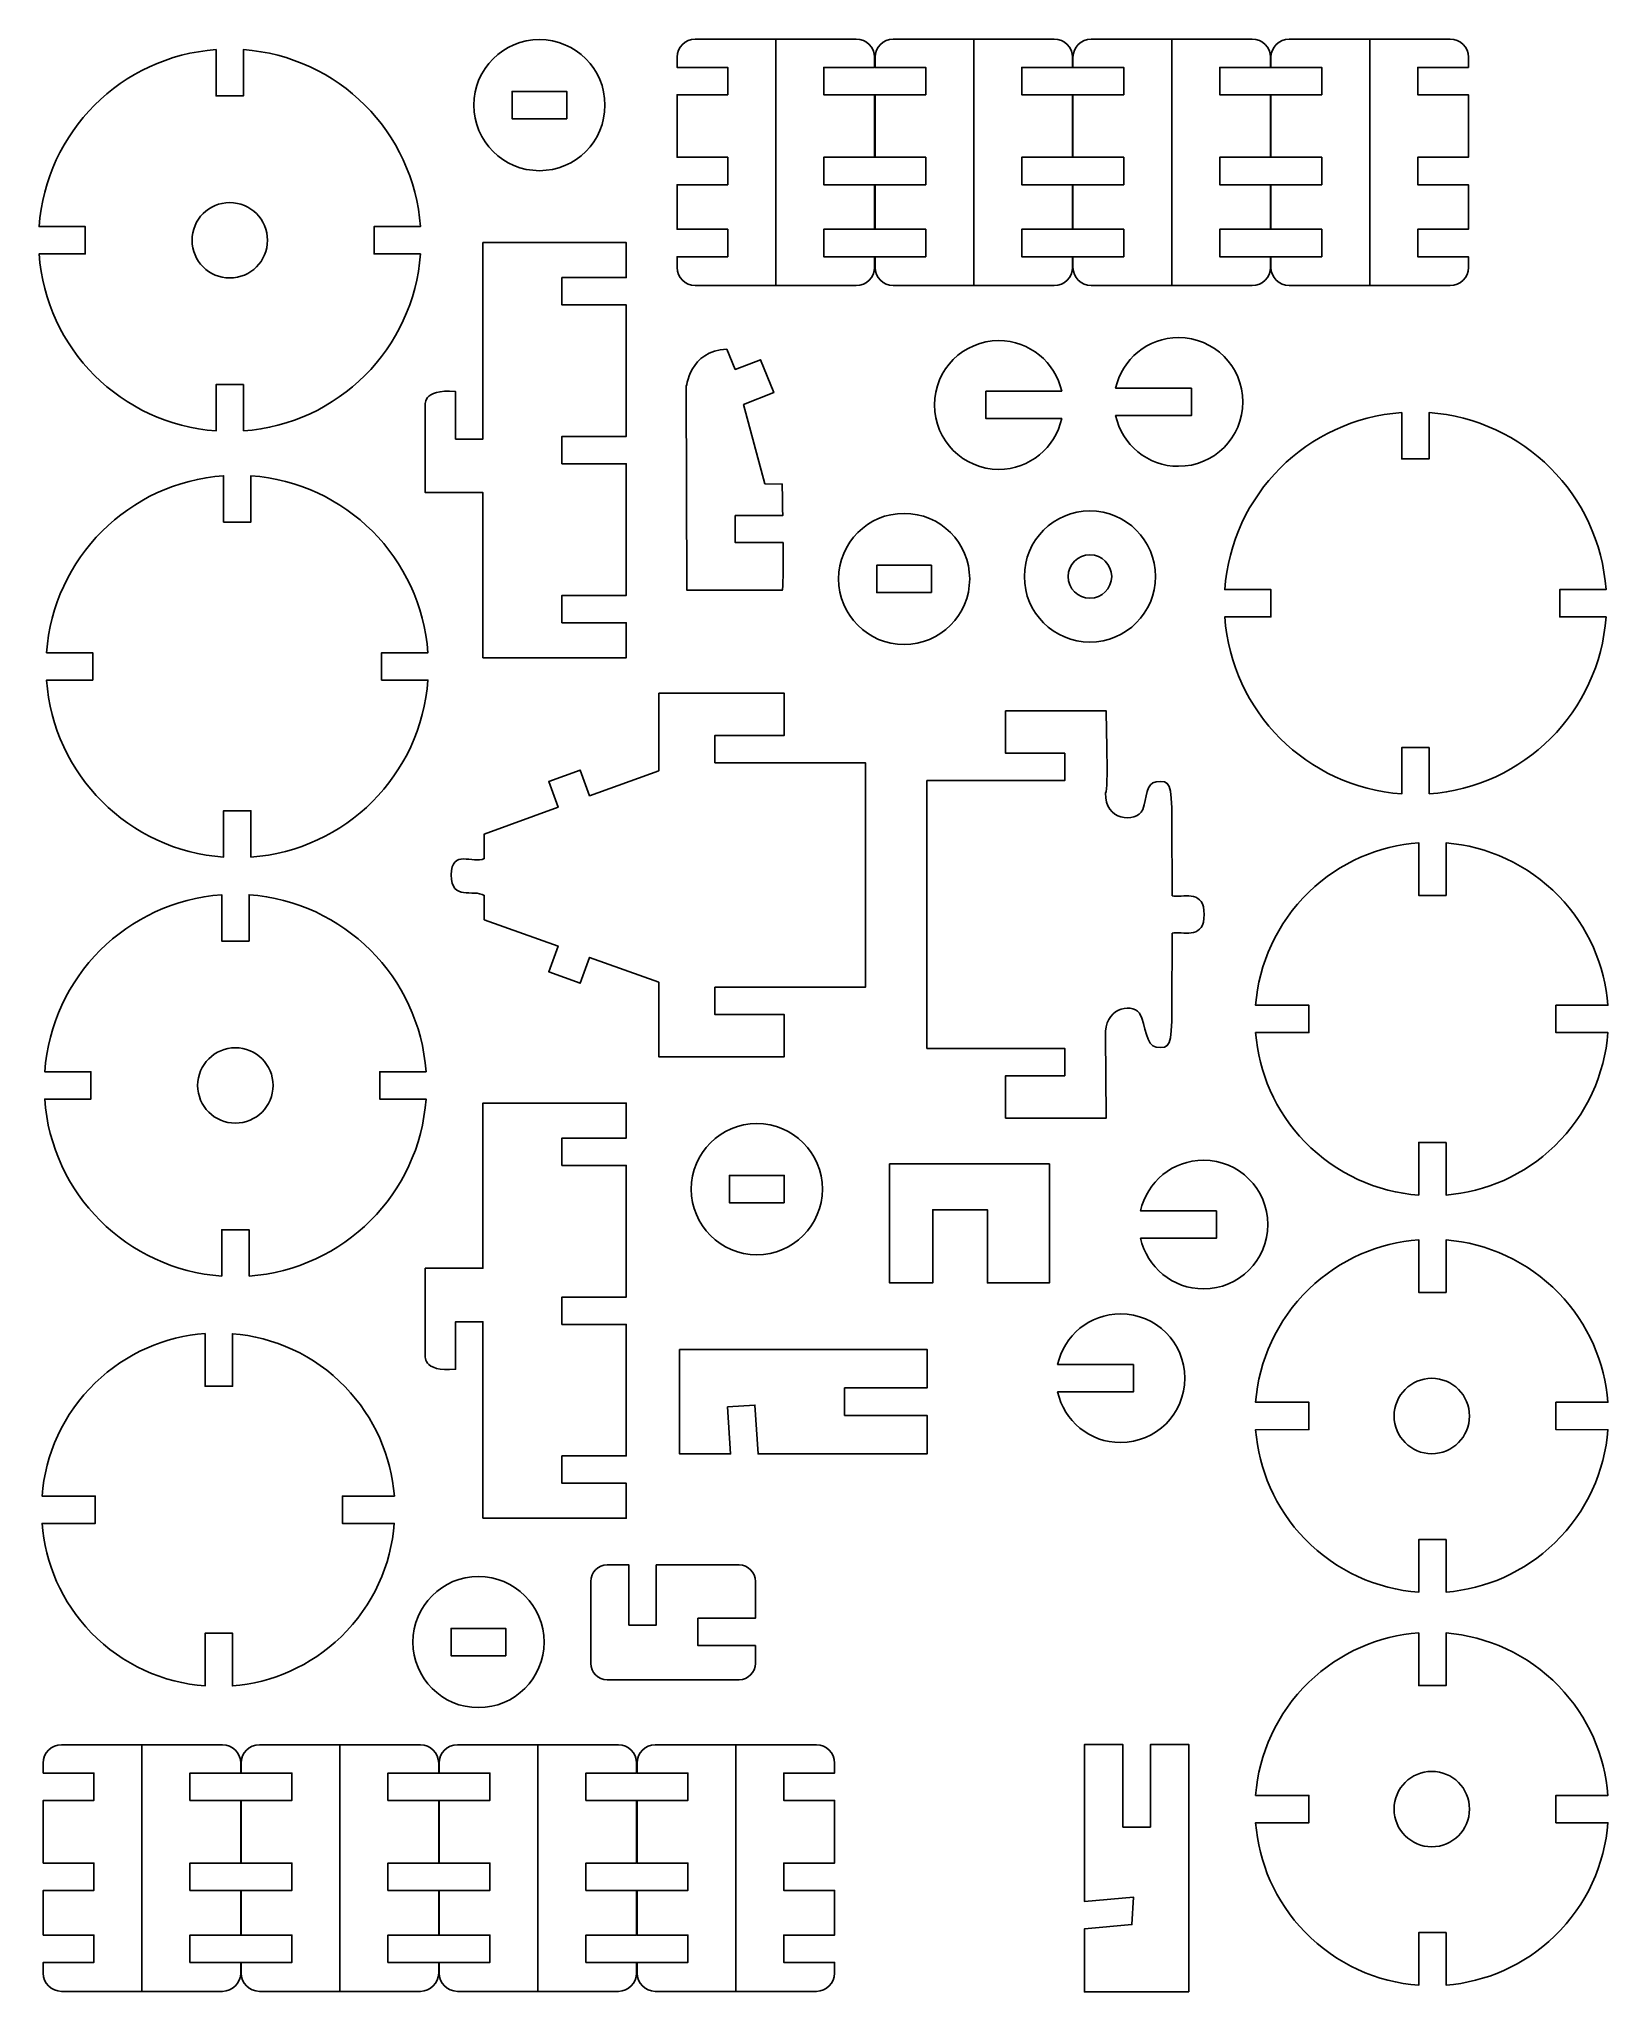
# Model space of a CAD drawing. Extents: x -1.13 to 5.64, y -3.97 to 4.46.
import ezdxf

# ---------------------------------------------------------------- set-up
doc = ezdxf.new("R2010")
doc.units = 0
doc.header["$MEASUREMENT"] = 0
doc.layers.add('CAPA_1', color=7, linetype='CONTINUOUS')

msp = doc.modelspace()

# ---------------------------------------------------------------- linework, layer by layer
at = {"layer": 'CAPA_1', "color": 1}
for centre in [(-0.3035, 3.5889), (-0.2793, -0.0588), (-0.2793, -0.0588), (4.884, -1.4856), (4.884, -3.1821)]:
    msp.add_ellipse(centre, major_axis=(0, 0.1627), ratio=1, dxfattribs=at)
for points, knots in [([(-0.2445, 2.766), (0.1641, 2.7949), (0.4905, 3.1214), (0.5194, 3.53), (0.5194, 3.53), (0.5194, 3.53), (0.3197, 3.53), (0.3197, 3.53), (0.3197, 3.53), (0.3197, 3.53), (0.3197, 3.6481), (0.3197, 3.6481), (0.3197, 3.6481), (0.3197, 3.6481), (0.5193, 3.6481), (0.5193, 3.6481), (0.5193, 3.6481), (0.4904, 4.0566), (0.164, 4.3829), (-0.2445, 4.4118), (-0.2445, 4.4118), (-0.2445, 4.4118), (-0.2445, 4.2123), (-0.2445, 4.2123), (-0.2445, 4.2123), (-0.2445, 4.2123), (-0.3626, 4.2123), (-0.3626, 4.2123), (-0.3626, 4.2123), (-0.3626, 4.2123), (-0.3626, 4.4118), (-0.3626, 4.4118), (-0.3626, 4.4118), (-0.7711, 4.3829), (-1.0974, 4.0566), (-1.1264, 3.6481), (-1.1264, 3.6481), (-1.1264, 3.6481), (-0.9268, 3.6481), (-0.9268, 3.6481), (-0.9268, 3.6481), (-0.9268, 3.6481), (-0.9268, 3.53), (-0.9268, 3.53), (-0.9268, 3.53), (-0.9268, 3.53), (-1.1264, 3.53), (-1.1264, 3.53), (-1.1264, 3.53), (-1.0976, 3.1214), (-0.7712, 2.7949), (-0.3626, 2.766), (-0.3626, 2.766), (-0.3626, 2.766), (-0.3626, 2.9658), (-0.3626, 2.9658), (-0.3626, 2.9658), (-0.3626, 2.9658), (-0.2445, 2.9658), (-0.2445, 2.9658), (-0.2445, 2.9658), (-0.2445, 2.9658), (-0.2445, 2.766), (-0.2445, 2.766)], [0, 0, 0, 0, 0.0625, 0.0625, 0.0625, 0.0625, 0.125, 0.125, 0.125, 0.125, 0.1875, 0.1875, 0.1875, 0.1875, 0.25, 0.25, 0.25, 0.25, 0.3125, 0.3125, 0.3125, 0.3125, 0.375, 0.375, 0.375, 0.375, 0.4375, 0.4375, 0.4375, 0.4375, 0.5, 0.5, 0.5, 0.5, 0.5625, 0.5625, 0.5625, 0.5625, 0.625, 0.625, 0.625, 0.625, 0.6875, 0.6875, 0.6875, 0.6875, 0.75, 0.75, 0.75, 0.75, 0.8125, 0.8125, 0.8125, 0.8125, 0.875, 0.875, 0.875, 0.875, 0.9375, 0.9375, 0.9375, 0.9375, 1, 1, 1, 1]), ([(1.0329, 4.4554), (1.1892, 4.4554), (1.3159, 4.3287), (1.3159, 4.1724), (1.3159, 4.1724), (1.3159, 4.0161), (1.1892, 3.8894), (1.0329, 3.8894), (1.0329, 3.8894), (0.8766, 3.8894), (0.7499, 4.0161), (0.7499, 4.1724), (0.7499, 4.1724), (0.7499, 4.3287), (0.8766, 4.4554), (1.0329, 4.4554)], [0, 0, 0, 0, 0.25, 0.25, 0.25, 0.25, 0.5, 0.5, 0.5, 0.5, 0.75, 0.75, 0.75, 0.75, 1, 1, 1, 1]), ([(1.7056, 4.4574), (1.7056, 4.4574), (2.4005, 4.4574), (2.4005, 4.4574), (2.4005, 4.4574), (2.4438, 4.4574), (2.4793, 4.422), (2.4793, 4.3787), (2.4793, 4.3787), (2.4793, 4.3787), (2.4793, 4.3351), (2.4793, 4.3351), (2.4793, 4.3351), (2.4793, 4.3351), (2.2601, 4.3351), (2.2601, 4.3351), (2.2601, 4.3351), (2.2601, 4.3351), (2.2601, 4.217), (2.2601, 4.217), (2.2601, 4.217), (2.2601, 4.217), (2.4793, 4.217), (2.4793, 4.217), (2.4793, 4.217), (2.4793, 4.217), (2.4793, 3.947), (2.4793, 3.947), (2.4793, 3.947), (2.4793, 3.947), (2.2601, 3.947), (2.2601, 3.947), (2.2601, 3.947), (2.2601, 3.947), (2.2601, 3.8289), (2.2601, 3.8289), (2.2601, 3.8289), (2.2601, 3.8289), (2.4793, 3.8289), (2.4793, 3.8289), (2.4793, 3.8289), (2.4793, 3.8289), (2.4793, 3.6363), (2.4793, 3.6363), (2.4793, 3.6363), (2.4793, 3.6363), (2.2601, 3.6363), (2.2601, 3.6363), (2.2601, 3.6363), (2.2601, 3.6363), (2.2601, 3.5182), (2.2601, 3.5182), (2.2601, 3.5182), (2.2601, 3.5182), (2.4793, 3.5182), (2.4793, 3.5182), (2.4793, 3.5182), (2.4793, 3.5182), (2.4793, 3.4719), (2.4793, 3.4719), (2.4793, 3.4719), (2.4793, 3.4286), (2.4438, 3.3932), (2.4005, 3.3932), (2.4005, 3.3932), (2.4005, 3.3932), (1.7056, 3.3932), (1.7056, 3.3932), (1.7056, 3.3932), (1.6623, 3.3932), (1.6268, 3.4286), (1.6268, 3.4719), (1.6268, 3.4719), (1.6268, 3.4719), (1.6268, 3.5182), (1.6268, 3.5182), (1.6268, 3.5182), (1.6268, 3.5182), (1.846, 3.5182), (1.846, 3.5182), (1.846, 3.5182), (1.846, 3.5182), (1.846, 3.6363), (1.846, 3.6363), (1.846, 3.6363), (1.846, 3.6363), (1.6268, 3.6363), (1.6268, 3.6363), (1.6268, 3.6363), (1.6268, 3.6363), (1.6268, 3.8289), (1.6268, 3.8289), (1.6268, 3.8289), (1.6268, 3.8289), (1.846, 3.8289), (1.846, 3.8289), (1.846, 3.8289), (1.846, 3.8289), (1.846, 3.947), (1.846, 3.947), (1.846, 3.947), (1.846, 3.947), (1.6268, 3.947), (1.6268, 3.947), (1.6268, 3.947), (1.6268, 3.947), (1.6268, 4.217), (1.6268, 4.217), (1.6268, 4.217), (1.6268, 4.217), (1.846, 4.217), (1.846, 4.217), (1.846, 4.217), (1.846, 4.217), (1.846, 4.3351), (1.846, 4.3351), (1.846, 4.3351), (1.846, 4.3351), (1.6268, 4.3351), (1.6268, 4.3351), (1.6268, 4.3351), (1.6268, 4.3351), (1.6268, 4.3787), (1.6268, 4.3787), (1.6268, 4.3787), (1.6268, 4.422), (1.6623, 4.4574), (1.7056, 4.4574)], [0, 0, 0, 0, 0.03125, 0.03125, 0.03125, 0.03125, 0.0625, 0.0625, 0.0625, 0.0625, 0.09375, 0.09375, 0.09375, 0.09375, 0.125, 0.125, 0.125, 0.125, 0.15625, 0.15625, 0.15625, 0.15625, 0.1875, 0.1875, 0.1875, 0.1875, 0.21875, 0.21875, 0.21875, 0.21875, 0.25, 0.25, 0.25, 0.25, 0.28125, 0.28125, 0.28125, 0.28125, 0.3125, 0.3125, 0.3125, 0.3125, 0.34375, 0.34375, 0.34375, 0.34375, 0.375, 0.375, 0.375, 0.375, 0.40625, 0.40625, 0.40625, 0.40625, 0.4375, 0.4375, 0.4375, 0.4375, 0.46875, 0.46875, 0.46875, 0.46875, 0.5, 0.5, 0.5, 0.5, 0.53125, 0.53125, 0.53125, 0.53125, 0.5625, 0.5625, 0.5625, 0.5625, 0.59375, 0.59375, 0.59375, 0.59375, 0.625, 0.625, 0.625, 0.625, 0.65625, 0.65625, 0.65625, 0.65625, 0.6875, 0.6875, 0.6875, 0.6875, 0.71875, 0.71875, 0.71875, 0.71875, 0.75, 0.75, 0.75, 0.75, 0.78125, 0.78125, 0.78125, 0.78125, 0.8125, 0.8125, 0.8125, 0.8125, 0.84375, 0.84375, 0.84375, 0.84375, 0.875, 0.875, 0.875, 0.875, 0.90625, 0.90625, 0.90625, 0.90625, 0.9375, 0.9375, 0.9375, 0.9375, 0.96875, 0.96875, 0.96875, 0.96875, 1, 1, 1, 1]), ([(2.5599, 4.4574), (2.5599, 4.4574), (3.2549, 4.4574), (3.2549, 4.4574), (3.2549, 4.4574), (3.2982, 4.4574), (3.3336, 4.422), (3.3336, 4.3787), (3.3336, 4.3787), (3.3336, 4.3787), (3.3336, 4.3351), (3.3336, 4.3351), (3.3336, 4.3351), (3.3336, 4.3351), (3.1144, 4.3351), (3.1144, 4.3351), (3.1144, 4.3351), (3.1144, 4.3351), (3.1144, 4.217), (3.1144, 4.217), (3.1144, 4.217), (3.1144, 4.217), (3.3336, 4.217), (3.3336, 4.217), (3.3336, 4.217), (3.3336, 4.217), (3.3336, 3.947), (3.3336, 3.947), (3.3336, 3.947), (3.3336, 3.947), (3.1144, 3.947), (3.1144, 3.947), (3.1144, 3.947), (3.1144, 3.947), (3.1144, 3.8289), (3.1144, 3.8289), (3.1144, 3.8289), (3.1144, 3.8289), (3.3336, 3.8289), (3.3336, 3.8289), (3.3336, 3.8289), (3.3336, 3.8289), (3.3336, 3.6363), (3.3336, 3.6363), (3.3336, 3.6363), (3.3336, 3.6363), (3.1144, 3.6363), (3.1144, 3.6363), (3.1144, 3.6363), (3.1144, 3.6363), (3.1144, 3.5182), (3.1144, 3.5182), (3.1144, 3.5182), (3.1144, 3.5182), (3.3336, 3.5182), (3.3336, 3.5182), (3.3336, 3.5182), (3.3336, 3.5182), (3.3336, 3.4719), (3.3336, 3.4719), (3.3336, 3.4719), (3.3336, 3.4286), (3.2982, 3.3932), (3.2549, 3.3932), (3.2549, 3.3932), (3.2549, 3.3932), (2.5599, 3.3932), (2.5599, 3.3932), (2.5599, 3.3932), (2.5166, 3.3932), (2.4812, 3.4286), (2.4812, 3.4719), (2.4812, 3.4719), (2.4812, 3.4719), (2.4812, 3.5182), (2.4812, 3.5182), (2.4812, 3.5182), (2.4812, 3.5182), (2.7003, 3.5182), (2.7003, 3.5182), (2.7003, 3.5182), (2.7003, 3.5182), (2.7003, 3.6363), (2.7003, 3.6363), (2.7003, 3.6363), (2.7003, 3.6363), (2.4812, 3.6363), (2.4812, 3.6363), (2.4812, 3.6363), (2.4812, 3.6363), (2.4812, 3.8289), (2.4812, 3.8289), (2.4812, 3.8289), (2.4812, 3.8289), (2.7003, 3.8289), (2.7003, 3.8289), (2.7003, 3.8289), (2.7003, 3.8289), (2.7003, 3.947), (2.7003, 3.947), (2.7003, 3.947), (2.7003, 3.947), (2.4812, 3.947), (2.4812, 3.947), (2.4812, 3.947), (2.4812, 3.947), (2.4812, 4.217), (2.4812, 4.217), (2.4812, 4.217), (2.4812, 4.217), (2.7003, 4.217), (2.7003, 4.217), (2.7003, 4.217), (2.7003, 4.217), (2.7003, 4.3351), (2.7003, 4.3351), (2.7003, 4.3351), (2.7003, 4.3351), (2.4812, 4.3351), (2.4812, 4.3351), (2.4812, 4.3351), (2.4812, 4.3351), (2.4812, 4.3787), (2.4812, 4.3787), (2.4812, 4.3787), (2.4812, 4.422), (2.5166, 4.4574), (2.5599, 4.4574)], [0, 0, 0, 0, 0.03125, 0.03125, 0.03125, 0.03125, 0.0625, 0.0625, 0.0625, 0.0625, 0.09375, 0.09375, 0.09375, 0.09375, 0.125, 0.125, 0.125, 0.125, 0.15625, 0.15625, 0.15625, 0.15625, 0.1875, 0.1875, 0.1875, 0.1875, 0.21875, 0.21875, 0.21875, 0.21875, 0.25, 0.25, 0.25, 0.25, 0.28125, 0.28125, 0.28125, 0.28125, 0.3125, 0.3125, 0.3125, 0.3125, 0.34375, 0.34375, 0.34375, 0.34375, 0.375, 0.375, 0.375, 0.375, 0.40625, 0.40625, 0.40625, 0.40625, 0.4375, 0.4375, 0.4375, 0.4375, 0.46875, 0.46875, 0.46875, 0.46875, 0.5, 0.5, 0.5, 0.5, 0.53125, 0.53125, 0.53125, 0.53125, 0.5625, 0.5625, 0.5625, 0.5625, 0.59375, 0.59375, 0.59375, 0.59375, 0.625, 0.625, 0.625, 0.625, 0.65625, 0.65625, 0.65625, 0.65625, 0.6875, 0.6875, 0.6875, 0.6875, 0.71875, 0.71875, 0.71875, 0.71875, 0.75, 0.75, 0.75, 0.75, 0.78125, 0.78125, 0.78125, 0.78125, 0.8125, 0.8125, 0.8125, 0.8125, 0.84375, 0.84375, 0.84375, 0.84375, 0.875, 0.875, 0.875, 0.875, 0.90625, 0.90625, 0.90625, 0.90625, 0.9375, 0.9375, 0.9375, 0.9375, 0.96875, 0.96875, 0.96875, 0.96875, 1, 1, 1, 1]), ([(3.4142, 4.4574), (3.4142, 4.4574), (4.1092, 4.4574), (4.1092, 4.4574), (4.1092, 4.4574), (4.1525, 4.4574), (4.1879, 4.422), (4.1879, 4.3787), (4.1879, 4.3787), (4.1879, 4.3787), (4.1879, 4.3351), (4.1879, 4.3351), (4.1879, 4.3351), (4.1879, 4.3351), (3.9688, 4.3351), (3.9688, 4.3351), (3.9688, 4.3351), (3.9688, 4.3351), (3.9688, 4.217), (3.9688, 4.217), (3.9688, 4.217), (3.9688, 4.217), (4.1879, 4.217), (4.1879, 4.217), (4.1879, 4.217), (4.1879, 4.217), (4.1879, 3.947), (4.1879, 3.947), (4.1879, 3.947), (4.1879, 3.947), (3.9688, 3.947), (3.9688, 3.947), (3.9688, 3.947), (3.9688, 3.947), (3.9688, 3.8289), (3.9688, 3.8289), (3.9688, 3.8289), (3.9688, 3.8289), (4.1879, 3.8289), (4.1879, 3.8289), (4.1879, 3.8289), (4.1879, 3.8289), (4.1879, 3.6363), (4.1879, 3.6363), (4.1879, 3.6363), (4.1879, 3.6363), (3.9688, 3.6363), (3.9688, 3.6363), (3.9688, 3.6363), (3.9688, 3.6363), (3.9688, 3.5182), (3.9688, 3.5182), (3.9688, 3.5182), (3.9688, 3.5182), (4.1879, 3.5182), (4.1879, 3.5182), (4.1879, 3.5182), (4.1879, 3.5182), (4.1879, 3.4719), (4.1879, 3.4719), (4.1879, 3.4719), (4.1879, 3.4286), (4.1525, 3.3932), (4.1092, 3.3932), (4.1092, 3.3932), (4.1092, 3.3932), (3.4142, 3.3932), (3.4142, 3.3932), (3.4142, 3.3932), (3.3709, 3.3932), (3.3355, 3.4286), (3.3355, 3.4719), (3.3355, 3.4719), (3.3355, 3.4719), (3.3355, 3.5182), (3.3355, 3.5182), (3.3355, 3.5182), (3.3355, 3.5182), (3.5547, 3.5182), (3.5547, 3.5182), (3.5547, 3.5182), (3.5547, 3.5182), (3.5547, 3.6363), (3.5547, 3.6363), (3.5547, 3.6363), (3.5547, 3.6363), (3.3355, 3.6363), (3.3355, 3.6363), (3.3355, 3.6363), (3.3355, 3.6363), (3.3355, 3.8289), (3.3355, 3.8289), (3.3355, 3.8289), (3.3355, 3.8289), (3.5547, 3.8289), (3.5547, 3.8289), (3.5547, 3.8289), (3.5547, 3.8289), (3.5547, 3.947), (3.5547, 3.947), (3.5547, 3.947), (3.5547, 3.947), (3.3355, 3.947), (3.3355, 3.947), (3.3355, 3.947), (3.3355, 3.947), (3.3355, 4.217), (3.3355, 4.217), (3.3355, 4.217), (3.3355, 4.217), (3.5547, 4.217), (3.5547, 4.217), (3.5547, 4.217), (3.5547, 4.217), (3.5547, 4.3351), (3.5547, 4.3351), (3.5547, 4.3351), (3.5547, 4.3351), (3.3355, 4.3351), (3.3355, 4.3351), (3.3355, 4.3351), (3.3355, 4.3351), (3.3355, 4.3787), (3.3355, 4.3787), (3.3355, 4.3787), (3.3355, 4.422), (3.3709, 4.4574), (3.4142, 4.4574)], [0, 0, 0, 0, 0.03125, 0.03125, 0.03125, 0.03125, 0.0625, 0.0625, 0.0625, 0.0625, 0.09375, 0.09375, 0.09375, 0.09375, 0.125, 0.125, 0.125, 0.125, 0.15625, 0.15625, 0.15625, 0.15625, 0.1875, 0.1875, 0.1875, 0.1875, 0.21875, 0.21875, 0.21875, 0.21875, 0.25, 0.25, 0.25, 0.25, 0.28125, 0.28125, 0.28125, 0.28125, 0.3125, 0.3125, 0.3125, 0.3125, 0.34375, 0.34375, 0.34375, 0.34375, 0.375, 0.375, 0.375, 0.375, 0.40625, 0.40625, 0.40625, 0.40625, 0.4375, 0.4375, 0.4375, 0.4375, 0.46875, 0.46875, 0.46875, 0.46875, 0.5, 0.5, 0.5, 0.5, 0.53125, 0.53125, 0.53125, 0.53125, 0.5625, 0.5625, 0.5625, 0.5625, 0.59375, 0.59375, 0.59375, 0.59375, 0.625, 0.625, 0.625, 0.625, 0.65625, 0.65625, 0.65625, 0.65625, 0.6875, 0.6875, 0.6875, 0.6875, 0.71875, 0.71875, 0.71875, 0.71875, 0.75, 0.75, 0.75, 0.75, 0.78125, 0.78125, 0.78125, 0.78125, 0.8125, 0.8125, 0.8125, 0.8125, 0.84375, 0.84375, 0.84375, 0.84375, 0.875, 0.875, 0.875, 0.875, 0.90625, 0.90625, 0.90625, 0.90625, 0.9375, 0.9375, 0.9375, 0.9375, 0.96875, 0.96875, 0.96875, 0.96875, 1, 1, 1, 1]), ([(4.2686, 4.4574), (4.2686, 4.4574), (4.9635, 4.4574), (4.9635, 4.4574), (4.9635, 4.4574), (5.0068, 4.4574), (5.0423, 4.422), (5.0423, 4.3787), (5.0423, 4.3787), (5.0423, 4.3787), (5.0423, 4.3351), (5.0423, 4.3351), (5.0423, 4.3351), (5.0423, 4.3351), (4.8231, 4.3351), (4.8231, 4.3351), (4.8231, 4.3351), (4.8231, 4.3351), (4.8231, 4.217), (4.8231, 4.217), (4.8231, 4.217), (4.8231, 4.217), (5.0423, 4.217), (5.0423, 4.217), (5.0423, 4.217), (5.0423, 4.217), (5.0423, 3.947), (5.0423, 3.947), (5.0423, 3.947), (5.0423, 3.947), (4.8231, 3.947), (4.8231, 3.947), (4.8231, 3.947), (4.8231, 3.947), (4.8231, 3.8289), (4.8231, 3.8289), (4.8231, 3.8289), (4.8231, 3.8289), (5.0423, 3.8289), (5.0423, 3.8289), (5.0423, 3.8289), (5.0423, 3.8289), (5.0423, 3.6363), (5.0423, 3.6363), (5.0423, 3.6363), (5.0423, 3.6363), (4.8231, 3.6363), (4.8231, 3.6363), (4.8231, 3.6363), (4.8231, 3.6363), (4.8231, 3.5182), (4.8231, 3.5182), (4.8231, 3.5182), (4.8231, 3.5182), (5.0423, 3.5182), (5.0423, 3.5182), (5.0423, 3.5182), (5.0423, 3.5182), (5.0423, 3.4719), (5.0423, 3.4719), (5.0423, 3.4719), (5.0423, 3.4286), (5.0068, 3.3932), (4.9635, 3.3932), (4.9635, 3.3932), (4.9635, 3.3932), (4.2686, 3.3932), (4.2686, 3.3932), (4.2686, 3.3932), (4.2253, 3.3932), (4.1898, 3.4286), (4.1898, 3.4719), (4.1898, 3.4719), (4.1898, 3.4719), (4.1898, 3.5182), (4.1898, 3.5182), (4.1898, 3.5182), (4.1898, 3.5182), (4.409, 3.5182), (4.409, 3.5182), (4.409, 3.5182), (4.409, 3.5182), (4.409, 3.6363), (4.409, 3.6363), (4.409, 3.6363), (4.409, 3.6363), (4.1898, 3.6363), (4.1898, 3.6363), (4.1898, 3.6363), (4.1898, 3.6363), (4.1898, 3.8289), (4.1898, 3.8289), (4.1898, 3.8289), (4.1898, 3.8289), (4.409, 3.8289), (4.409, 3.8289), (4.409, 3.8289), (4.409, 3.8289), (4.409, 3.947), (4.409, 3.947), (4.409, 3.947), (4.409, 3.947), (4.1898, 3.947), (4.1898, 3.947), (4.1898, 3.947), (4.1898, 3.947), (4.1898, 4.217), (4.1898, 4.217), (4.1898, 4.217), (4.1898, 4.217), (4.409, 4.217), (4.409, 4.217), (4.409, 4.217), (4.409, 4.217), (4.409, 4.3351), (4.409, 4.3351), (4.409, 4.3351), (4.409, 4.3351), (4.1898, 4.3351), (4.1898, 4.3351), (4.1898, 4.3351), (4.1898, 4.3351), (4.1898, 4.3787), (4.1898, 4.3787), (4.1898, 4.3787), (4.1898, 4.422), (4.2253, 4.4574), (4.2686, 4.4574)], [0, 0, 0, 0, 0.03125, 0.03125, 0.03125, 0.03125, 0.0625, 0.0625, 0.0625, 0.0625, 0.09375, 0.09375, 0.09375, 0.09375, 0.125, 0.125, 0.125, 0.125, 0.15625, 0.15625, 0.15625, 0.15625, 0.1875, 0.1875, 0.1875, 0.1875, 0.21875, 0.21875, 0.21875, 0.21875, 0.25, 0.25, 0.25, 0.25, 0.28125, 0.28125, 0.28125, 0.28125, 0.3125, 0.3125, 0.3125, 0.3125, 0.34375, 0.34375, 0.34375, 0.34375, 0.375, 0.375, 0.375, 0.375, 0.40625, 0.40625, 0.40625, 0.40625, 0.4375, 0.4375, 0.4375, 0.4375, 0.46875, 0.46875, 0.46875, 0.46875, 0.5, 0.5, 0.5, 0.5, 0.53125, 0.53125, 0.53125, 0.53125, 0.5625, 0.5625, 0.5625, 0.5625, 0.59375, 0.59375, 0.59375, 0.59375, 0.625, 0.625, 0.625, 0.625, 0.65625, 0.65625, 0.65625, 0.65625, 0.6875, 0.6875, 0.6875, 0.6875, 0.71875, 0.71875, 0.71875, 0.71875, 0.75, 0.75, 0.75, 0.75, 0.78125, 0.78125, 0.78125, 0.78125, 0.8125, 0.8125, 0.8125, 0.8125, 0.84375, 0.84375, 0.84375, 0.84375, 0.875, 0.875, 0.875, 0.875, 0.90625, 0.90625, 0.90625, 0.90625, 0.9375, 0.9375, 0.9375, 0.9375, 0.96875, 0.96875, 0.96875, 0.96875, 1, 1, 1, 1]), ([(1.151, 4.1133), (1.151, 4.1133), (0.9149, 4.1133), (0.9149, 4.1133), (0.9149, 4.1133), (0.9149, 4.1133), (0.9149, 4.2315), (0.9149, 4.2315), (0.9149, 4.2315), (0.9149, 4.2315), (1.151, 4.2315), (1.151, 4.2315), (1.151, 4.2315), (1.151, 4.2315), (1.151, 4.1133), (1.151, 4.1133)], [0, 0, 0, 0, 0.25, 0.25, 0.25, 0.25, 0.5, 0.5, 0.5, 0.5, 0.75, 0.75, 0.75, 0.75, 1, 1, 1, 1]), ([(0.7894, 3.5791), (0.7894, 3.5791), (1.4075, 3.5791), (1.4075, 3.5791), (1.4075, 3.5791), (1.4075, 3.5791), (1.4075, 3.4281), (1.4075, 3.4281), (1.4075, 3.4281), (1.4075, 3.4281), (1.1297, 3.4281), (1.1297, 3.4281), (1.1297, 3.4281), (1.1297, 3.4281), (1.1297, 3.3099), (1.1297, 3.3099), (1.1297, 3.3099), (1.1297, 3.3099), (1.4075, 3.3099), (1.4075, 3.3099), (1.4075, 3.3099), (1.4075, 3.3099), (1.4075, 2.7423), (1.4075, 2.7423), (1.4075, 2.7423), (1.4075, 2.7423), (1.1297, 2.7423), (1.1297, 2.7423), (1.1297, 2.7423), (1.1297, 2.7423), (1.1297, 2.6242), (1.1297, 2.6242), (1.1297, 2.6242), (1.1297, 2.6242), (1.4075, 2.6242), (1.4075, 2.6242), (1.4075, 2.6242), (1.4075, 2.6242), (1.4075, 2.0565), (1.4075, 2.0565), (1.4075, 2.0565), (1.4075, 2.0565), (1.1297, 2.0565), (1.1297, 2.0565), (1.1297, 2.0565), (1.1297, 2.0565), (1.1297, 1.9384), (1.1297, 1.9384), (1.1297, 1.9384), (1.1297, 1.9384), (1.4075, 1.9384), (1.4075, 1.9384), (1.4075, 1.9384), (1.4075, 1.9384), (1.4075, 1.7874), (1.4075, 1.7874), (1.4075, 1.7874), (1.4075, 1.7874), (0.7894, 1.7874), (0.7894, 1.7874), (0.7894, 1.7874), (0.7894, 1.7874), (0.7894, 2.5001), (0.7894, 2.5001), (0.7894, 2.5001), (0.7894, 2.5001), (0.5403, 2.5001), (0.5403, 2.5001), (0.5403, 2.5001), (0.5403, 2.5001), (0.5403, 2.8725), (0.5403, 2.8725), (0.5403, 2.8725), (0.5403, 2.8725), (0.5228, 2.9506), (0.6713, 2.9358), (0.6713, 2.9358), (0.6713, 2.9358), (0.6713, 2.731), (0.6713, 2.731), (0.6713, 2.731), (0.6713, 2.731), (0.7894, 2.731), (0.7894, 2.731), (0.7894, 2.731), (0.7894, 2.731), (0.7894, 2.9309), (0.7894, 2.9309), (0.7894, 2.9309), (0.7894, 2.9309), (0.7894, 3.349), (0.7894, 3.349), (0.7894, 3.349), (0.7894, 3.349), (0.7894, 3.5791), (0.7894, 3.5791)], [0, 0, 0, 0, 0.041667, 0.041667, 0.041667, 0.041667, 0.083333, 0.083333, 0.083333, 0.083333, 0.125, 0.125, 0.125, 0.125, 0.166667, 0.166667, 0.166667, 0.166667, 0.208333, 0.208333, 0.208333, 0.208333, 0.25, 0.25, 0.25, 0.25, 0.291667, 0.291667, 0.291667, 0.291667, 0.333333, 0.333333, 0.333333, 0.333333, 0.375, 0.375, 0.375, 0.375, 0.416667, 0.416667, 0.416667, 0.416667, 0.458333, 0.458333, 0.458333, 0.458333, 0.5, 0.5, 0.5, 0.5, 0.541667, 0.541667, 0.541667, 0.541667, 0.583333, 0.583333, 0.583333, 0.583333, 0.625, 0.625, 0.625, 0.625, 0.666667, 0.666667, 0.666667, 0.666667, 0.708333, 0.708333, 0.708333, 0.708333, 0.75, 0.75, 0.75, 0.75, 0.791667, 0.791667, 0.791667, 0.791667, 0.833333, 0.833333, 0.833333, 0.833333, 0.875, 0.875, 0.875, 0.875, 0.916667, 0.916667, 0.916667, 0.916667, 0.958333, 0.958333, 0.958333, 0.958333, 1, 1, 1, 1]), ([(3.0155, 3.1559), (3.1487, 3.1559), (3.2599, 3.0622), (3.287, 2.9372), (3.287, 2.9372), (3.287, 2.9372), (2.96, 2.9372), (2.96, 2.9372), (2.96, 2.9372), (2.96, 2.9372), (2.96, 2.8191), (2.96, 2.8191), (2.96, 2.8191), (2.96, 2.8191), (3.287, 2.8191), (3.287, 2.8191), (3.287, 2.8191), (3.2599, 2.694), (3.1487, 2.6003), (3.0155, 2.6003), (3.0155, 2.6003), (2.8621, 2.6003), (2.7378, 2.7247), (2.7378, 2.8781), (2.7378, 2.8781), (2.7378, 3.0315), (2.8621, 3.1559), (3.0155, 3.1559)], [0, 0, 0, 0, 0.142857, 0.142857, 0.142857, 0.142857, 0.285714, 0.285714, 0.285714, 0.285714, 0.428571, 0.428571, 0.428571, 0.428571, 0.571429, 0.571429, 0.571429, 0.571429, 0.714286, 0.714286, 0.714286, 0.714286, 0.857143, 0.857143, 0.857143, 0.857143, 1, 1, 1, 1]), ([(3.791, 3.1689), (3.6579, 3.1689), (3.5466, 3.0752), (3.5196, 2.9502), (3.5196, 2.9502), (3.5196, 2.9502), (3.8466, 2.9502), (3.8466, 2.9502), (3.8466, 2.9502), (3.8466, 2.9502), (3.8466, 2.8321), (3.8466, 2.8321), (3.8466, 2.8321), (3.8466, 2.8321), (3.5196, 2.8321), (3.5196, 2.8321), (3.5196, 2.8321), (3.5466, 2.707), (3.6579, 2.6133), (3.791, 2.6133), (3.791, 2.6133), (3.9444, 2.6133), (4.0688, 2.7377), (4.0688, 2.8911), (4.0688, 2.8911), (4.0688, 3.0445), (3.9444, 3.1689), (3.791, 3.1689)], [0, 0, 0, 0, 0.142857, 0.142857, 0.142857, 0.142857, 0.285714, 0.285714, 0.285714, 0.285714, 0.428571, 0.428571, 0.428571, 0.428571, 0.571429, 0.571429, 0.571429, 0.571429, 0.714286, 0.714286, 0.714286, 0.714286, 0.857143, 0.857143, 0.857143, 0.857143, 1, 1, 1, 1]), ([(1.6659, 2.9516), (1.6659, 2.9516), (1.6815, 3.1148), (1.8412, 3.1183), (1.8412, 3.1183), (1.8412, 3.1183), (1.8777, 3.0315), (1.8777, 3.0315), (1.8777, 3.0315), (1.8777, 3.0315), (1.9871, 3.0732), (1.9871, 3.0732), (1.9871, 3.0732), (1.9871, 3.0732), (2.0444, 2.9316), (2.0444, 2.9316), (2.0444, 2.9316), (2.0444, 2.9316), (1.9141, 2.8804), (1.9141, 2.8804), (1.9141, 2.8804), (1.9141, 2.8804), (2.0061, 2.5384), (2.0061, 2.5384), (2.0061, 2.5384), (2.0061, 2.5384), (2.0808, 2.5367), (2.0808, 2.5367), (2.0808, 2.5367), (2.0808, 2.5367), (2.0819, 2.4769), (2.083, 2.4004), (2.083, 2.4004), (2.083, 2.4004), (1.8777, 2.4004), (1.8777, 2.4004), (1.8777, 2.4004), (1.8777, 2.4004), (1.8777, 2.2841), (1.8777, 2.2841), (1.8777, 2.2841), (1.8777, 2.2841), (2.0843, 2.2841), (2.0843, 2.2841), (2.0843, 2.2841), (2.0851, 2.1778), (2.0848, 2.0784), (2.0808, 2.0784), (2.0808, 2.0784), (2.0721, 2.0784), (1.6693, 2.0784), (1.6693, 2.0784), (1.6693, 2.0784), (1.6693, 2.0784), (1.6659, 2.9516), (1.6659, 2.9516)], [0, 0, 0, 0, 0.071429, 0.071429, 0.071429, 0.071429, 0.142857, 0.142857, 0.142857, 0.142857, 0.214286, 0.214286, 0.214286, 0.214286, 0.285714, 0.285714, 0.285714, 0.285714, 0.357143, 0.357143, 0.357143, 0.357143, 0.428571, 0.428571, 0.428571, 0.428571, 0.5, 0.5, 0.5, 0.5, 0.571429, 0.571429, 0.571429, 0.571429, 0.642857, 0.642857, 0.642857, 0.642857, 0.714286, 0.714286, 0.714286, 0.714286, 0.785714, 0.785714, 0.785714, 0.785714, 0.857143, 0.857143, 0.857143, 0.857143, 0.928571, 0.928571, 0.928571, 0.928571, 1, 1, 1, 1]), ([(4.8722, 1.1994), (5.2808, 1.2283), (5.6072, 1.5547), (5.636, 1.9633), (5.636, 1.9633), (5.636, 1.9633), (5.4364, 1.9633), (5.4364, 1.9633), (5.4364, 1.9633), (5.4364, 1.9633), (5.4364, 2.0814), (5.4364, 2.0814), (5.4364, 2.0814), (5.4364, 2.0814), (5.636, 2.0814), (5.636, 2.0814), (5.636, 2.0814), (5.607, 2.4899), (5.2807, 2.8163), (4.8722, 2.8452), (4.8722, 2.8452), (4.8722, 2.8452), (4.8722, 2.6456), (4.8722, 2.6456), (4.8722, 2.6456), (4.8722, 2.6456), (4.7541, 2.6456), (4.7541, 2.6456), (4.7541, 2.6456), (4.7541, 2.6456), (4.7541, 2.8452), (4.7541, 2.8452), (4.7541, 2.8452), (4.3456, 2.8163), (4.0192, 2.4899), (3.9903, 2.0814), (3.9903, 2.0814), (3.9903, 2.0814), (4.1899, 2.0814), (4.1899, 2.0814), (4.1899, 2.0814), (4.1899, 2.0814), (4.1899, 1.9633), (4.1899, 1.9633), (4.1899, 1.9633), (4.1899, 1.9633), (3.9903, 1.9633), (3.9903, 1.9633), (3.9903, 1.9633), (4.0191, 1.5547), (4.3455, 1.2283), (4.7541, 1.1994), (4.7541, 1.1994), (4.7541, 1.1994), (4.7541, 1.3991), (4.7541, 1.3991), (4.7541, 1.3991), (4.7541, 1.3991), (4.8722, 1.3991), (4.8722, 1.3991), (4.8722, 1.3991), (4.8722, 1.3991), (4.8722, 1.1994), (4.8722, 1.1994)], [0, 0, 0, 0, 0.0625, 0.0625, 0.0625, 0.0625, 0.125, 0.125, 0.125, 0.125, 0.1875, 0.1875, 0.1875, 0.1875, 0.25, 0.25, 0.25, 0.25, 0.3125, 0.3125, 0.3125, 0.3125, 0.375, 0.375, 0.375, 0.375, 0.4375, 0.4375, 0.4375, 0.4375, 0.5, 0.5, 0.5, 0.5, 0.5625, 0.5625, 0.5625, 0.5625, 0.625, 0.625, 0.625, 0.625, 0.6875, 0.6875, 0.6875, 0.6875, 0.75, 0.75, 0.75, 0.75, 0.8125, 0.8125, 0.8125, 0.8125, 0.875, 0.875, 0.875, 0.875, 0.9375, 0.9375, 0.9375, 0.9375, 1, 1, 1, 1]), ([(-0.2122, 0.9268), (0.1964, 0.9557), (0.5228, 1.2821), (0.5516, 1.6907), (0.5516, 1.6907), (0.5516, 1.6907), (0.352, 1.6907), (0.352, 1.6907), (0.352, 1.6907), (0.352, 1.6907), (0.352, 1.8089), (0.352, 1.8089), (0.352, 1.8089), (0.352, 1.8089), (0.5516, 1.8089), (0.5516, 1.8089), (0.5516, 1.8089), (0.5227, 2.2174), (0.1963, 2.5437), (-0.2122, 2.5726), (-0.2122, 2.5726), (-0.2122, 2.5726), (-0.2122, 2.373), (-0.2122, 2.373), (-0.2122, 2.373), (-0.2122, 2.373), (-0.3303, 2.373), (-0.3303, 2.373), (-0.3303, 2.373), (-0.3303, 2.373), (-0.3303, 2.5726), (-0.3303, 2.5726), (-0.3303, 2.5726), (-0.7388, 2.5437), (-1.0651, 2.2174), (-1.0941, 1.8089), (-1.0941, 1.8089), (-1.0941, 1.8089), (-0.8945, 1.8089), (-0.8945, 1.8089), (-0.8945, 1.8089), (-0.8945, 1.8089), (-0.8945, 1.6907), (-0.8945, 1.6907), (-0.8945, 1.6907), (-0.8945, 1.6907), (-1.0941, 1.6907), (-1.0941, 1.6907), (-1.0941, 1.6907), (-1.0653, 1.2821), (-0.7389, 0.9557), (-0.3303, 0.9268), (-0.3303, 0.9268), (-0.3303, 0.9268), (-0.3303, 1.1266), (-0.3303, 1.1266), (-0.3303, 1.1266), (-0.3303, 1.1266), (-0.2122, 1.1266), (-0.2122, 1.1266), (-0.2122, 1.1266), (-0.2122, 1.1266), (-0.2122, 0.9268), (-0.2122, 0.9268)], [0, 0, 0, 0, 0.0625, 0.0625, 0.0625, 0.0625, 0.125, 0.125, 0.125, 0.125, 0.1875, 0.1875, 0.1875, 0.1875, 0.25, 0.25, 0.25, 0.25, 0.3125, 0.3125, 0.3125, 0.3125, 0.375, 0.375, 0.375, 0.375, 0.4375, 0.4375, 0.4375, 0.4375, 0.5, 0.5, 0.5, 0.5, 0.5625, 0.5625, 0.5625, 0.5625, 0.625, 0.625, 0.625, 0.625, 0.6875, 0.6875, 0.6875, 0.6875, 0.75, 0.75, 0.75, 0.75, 0.8125, 0.8125, 0.8125, 0.8125, 0.875, 0.875, 0.875, 0.875, 0.9375, 0.9375, 0.9375, 0.9375, 1, 1, 1, 1]), ([(2.6067, 2.4102), (2.763, 2.4102), (2.8897, 2.2835), (2.8897, 2.1272), (2.8897, 2.1272), (2.8897, 1.9709), (2.763, 1.8442), (2.6067, 1.8442), (2.6067, 1.8442), (2.4504, 1.8442), (2.3237, 1.9709), (2.3237, 2.1272), (2.3237, 2.1272), (2.3237, 2.2835), (2.4504, 2.4102), (2.6067, 2.4102)], [0, 0, 0, 0, 0.25, 0.25, 0.25, 0.25, 0.5, 0.5, 0.5, 0.5, 0.75, 0.75, 0.75, 0.75, 1, 1, 1, 1]), ([(3.4088, 2.4206), (3.5651, 2.4206), (3.6918, 2.294), (3.6918, 2.1377), (3.6918, 2.1377), (3.6918, 1.9814), (3.5651, 1.8547), (3.4088, 1.8547), (3.4088, 1.8547), (3.2525, 1.8547), (3.1258, 1.9814), (3.1258, 2.1377), (3.1258, 2.1377), (3.1258, 2.294), (3.2525, 2.4206), (3.4088, 2.4206)], [0, 0, 0, 0, 0.25, 0.25, 0.25, 0.25, 0.5, 0.5, 0.5, 0.5, 0.75, 0.75, 0.75, 0.75, 1, 1, 1, 1]), ([(3.4088, 2.2314), (3.4606, 2.2314), (3.5025, 2.1894), (3.5025, 2.1377), (3.5025, 2.1377), (3.5025, 2.0859), (3.4606, 2.0439), (3.4088, 2.0439), (3.4088, 2.0439), (3.357, 2.0439), (3.315, 2.0859), (3.315, 2.1377), (3.315, 2.1377), (3.315, 2.1894), (3.357, 2.2314), (3.4088, 2.2314)], [0, 0, 0, 0, 0.25, 0.25, 0.25, 0.25, 0.5, 0.5, 0.5, 0.5, 0.75, 0.75, 0.75, 0.75, 1, 1, 1, 1]), ([(2.7247, 2.0682), (2.7247, 2.0682), (2.4886, 2.0682), (2.4886, 2.0682), (2.4886, 2.0682), (2.4886, 2.0682), (2.4886, 2.1863), (2.4886, 2.1863), (2.4886, 2.1863), (2.4886, 2.1863), (2.7247, 2.1863), (2.7247, 2.1863), (2.7247, 2.1863), (2.7247, 2.1863), (2.7247, 2.0682), (2.7247, 2.0682)], [0, 0, 0, 0, 0.25, 0.25, 0.25, 0.25, 0.5, 0.5, 0.5, 0.5, 0.75, 0.75, 0.75, 0.75, 1, 1, 1, 1]), ([(1.5476, 1.6342), (1.5476, 1.6342), (2.0893, 1.6342), (2.0893, 1.6342), (2.0893, 1.6342), (2.0893, 1.6342), (2.0893, 1.452), (2.0893, 1.452), (2.0893, 1.452), (2.0893, 1.452), (1.7906, 1.452), (1.7906, 1.452), (1.7906, 1.452), (1.7906, 1.452), (1.7906, 1.3339), (1.7906, 1.3339), (1.7906, 1.3339), (1.7906, 1.3339), (2.0893, 1.3339), (2.0893, 1.3339), (2.0893, 1.3339), (2.0893, 1.3339), (2.4396, 1.3339), (2.4396, 1.3339), (2.4396, 1.3339), (2.4396, 1.3339), (2.4396, 0.3651), (2.4396, 0.3651), (2.4396, 0.3651), (2.4396, 0.3651), (2.0893, 0.3651), (2.0893, 0.3651), (2.0893, 0.3651), (2.0893, 0.3651), (1.7906, 0.3651), (1.7906, 0.3651), (1.7906, 0.3651), (1.7906, 0.3651), (1.7906, 0.247), (1.7906, 0.247), (1.7906, 0.247), (1.7906, 0.247), (2.0893, 0.247), (2.0893, 0.247), (2.0893, 0.247), (2.0893, 0.247), (2.0893, 0.0648), (2.0893, 0.0648), (2.0893, 0.0648), (2.0893, 0.0648), (1.5476, 0.0648), (1.5476, 0.0648), (1.5476, 0.0648), (1.5476, 0.0648), (1.5476, 0.3651), (1.5476, 0.3651), (1.5476, 0.3651), (1.5476, 0.3651), (1.5476, 0.3864), (1.5476, 0.3864), (1.5476, 0.3864), (1.5476, 0.3864), (1.2491, 0.4935), (1.2491, 0.4935), (1.2491, 0.4935), (1.2491, 0.4935), (1.2089, 0.3821), (1.2089, 0.3821), (1.2089, 0.3821), (1.2089, 0.3821), (1.0731, 0.4315), (1.0731, 0.4315), (1.0731, 0.4315), (1.0731, 0.4315), (1.1132, 0.5423), (1.1132, 0.5423), (1.1132, 0.5423), (1.1132, 0.5423), (0.7947, 0.6565), (0.7947, 0.6565), (0.7947, 0.6565), (0.7947, 0.6565), (0.7947, 0.761), (0.7947, 0.761), (0.7947, 0.761), (0.7473, 0.7905), (0.6527, 0.7353), (0.6527, 0.8495), (0.6527, 0.8495), (0.6527, 0.9637), (0.7473, 0.8965), (0.7947, 0.92), (0.7947, 0.92), (0.7947, 0.92), (0.7947, 1.0258), (0.7947, 1.0258), (0.7947, 1.0258), (0.7947, 1.0258), (1.1138, 1.1418), (1.1138, 1.1418), (1.1138, 1.1418), (1.1138, 1.1418), (1.0731, 1.2527), (1.0731, 1.2527), (1.0731, 1.2527), (1.0731, 1.2527), (1.2089, 1.3021), (1.2089, 1.3021), (1.2089, 1.3021), (1.2089, 1.3021), (1.2495, 1.1912), (1.2495, 1.1912), (1.2495, 1.1912), (1.2495, 1.1912), (1.5476, 1.2996), (1.5476, 1.2996), (1.5476, 1.2996), (1.5476, 1.2996), (1.5476, 1.3339), (1.5476, 1.3339), (1.5476, 1.3339), (1.5476, 1.3339), (1.5476, 1.6342), (1.5476, 1.6342)], [0, 0, 0, 0, 0.032258, 0.032258, 0.032258, 0.032258, 0.064516, 0.064516, 0.064516, 0.064516, 0.096774, 0.096774, 0.096774, 0.096774, 0.129032, 0.129032, 0.129032, 0.129032, 0.16129, 0.16129, 0.16129, 0.16129, 0.193548, 0.193548, 0.193548, 0.193548, 0.225806, 0.225806, 0.225806, 0.225806, 0.258065, 0.258065, 0.258065, 0.258065, 0.290323, 0.290323, 0.290323, 0.290323, 0.322581, 0.322581, 0.322581, 0.322581, 0.354839, 0.354839, 0.354839, 0.354839, 0.387097, 0.387097, 0.387097, 0.387097, 0.419355, 0.419355, 0.419355, 0.419355, 0.451613, 0.451613, 0.451613, 0.451613, 0.483871, 0.483871, 0.483871, 0.483871, 0.516129, 0.516129, 0.516129, 0.516129, 0.548387, 0.548387, 0.548387, 0.548387, 0.580645, 0.580645, 0.580645, 0.580645, 0.612903, 0.612903, 0.612903, 0.612903, 0.645161, 0.645161, 0.645161, 0.645161, 0.677419, 0.677419, 0.677419, 0.677419, 0.709677, 0.709677, 0.709677, 0.709677, 0.741935, 0.741935, 0.741935, 0.741935, 0.774194, 0.774194, 0.774194, 0.774194, 0.806452, 0.806452, 0.806452, 0.806452, 0.83871, 0.83871, 0.83871, 0.83871, 0.870968, 0.870968, 0.870968, 0.870968, 0.903226, 0.903226, 0.903226, 0.903226, 0.935484, 0.935484, 0.935484, 0.935484, 0.967742, 0.967742, 0.967742, 0.967742, 1, 1, 1, 1]), ([(3.0445, 1.5574), (3.0445, 1.5574), (3.0445, 1.3752), (3.0445, 1.3752), (3.0445, 1.3752), (3.0445, 1.3752), (3.0445, 1.3752), (3.0445, 1.3752), (3.0445, 1.3752), (3.0445, 1.3752), (3.3001, 1.3752), (3.3001, 1.3752), (3.3001, 1.3752), (3.3001, 1.3752), (3.3001, 1.2571), (3.3001, 1.2571), (3.3001, 1.2571), (3.3001, 1.2571), (3.0445, 1.2571), (3.0445, 1.2571), (3.0445, 1.2571), (3.0445, 1.2571), (2.705, 1.2571), (2.705, 1.2571), (2.705, 1.2571), (2.705, 1.2571), (2.705, 1.2571), (2.705, 1.2571), (2.705, 1.2571), (2.705, 1.2571), (2.705, 0.1008), (2.705, 0.1008), (2.705, 0.1008), (2.705, 0.1008), (2.705, 0.1008), (2.705, 0.1008), (2.705, 0.1008), (2.705, 0.1008), (3.0445, 0.1008), (3.0445, 0.1008), (3.0445, 0.1008), (3.0445, 0.1008), (3.3001, 0.1008), (3.3001, 0.1008), (3.3001, 0.1008), (3.3001, 0.1008), (3.3001, -0.0173), (3.3001, -0.0173), (3.3001, -0.0173), (3.3001, -0.0173), (3.0445, -0.0173), (3.0445, -0.0173), (3.0445, -0.0173), (3.0445, -0.0173), (3.0445, -0.0173), (3.0445, -0.0173), (3.0445, -0.0173), (3.0445, -0.0173), (3.0445, -0.1995), (3.0445, -0.1995), (3.0445, -0.1995), (3.0445, -0.1995), (3.0445, -0.1995), (3.0445, -0.1995), (3.0445, -0.1995), (3.0445, -0.1995), (3.4789, -0.1995), (3.4789, -0.1995), (3.4789, -0.1995), (3.4789, -0.1995), (3.4789, -0.1995), (3.4789, -0.1995), (3.4789, -0.1995), (3.4789, -0.1995), (3.4789, -0.1948), (3.4789, -0.1948), (3.4789, -0.1948), (3.4789, -0.1948), (3.4766, 0.1547), (3.4766, 0.1547), (3.4766, 0.1547), (3.4685, 0.2715), (3.5822, 0.3004), (3.623, 0.2536), (3.623, 0.2536), (3.6498, 0.1991), (3.6511, 0.1103), (3.6943, 0.1061), (3.6943, 0.1061), (3.7547, 0.1002), (3.7615, 0.1099), (3.7622, 0.2727), (3.7622, 0.2727), (3.7622, 0.2727), (3.7637, 0.5979), (3.7637, 0.5979), (3.7637, 0.5979), (3.7637, 0.5979), (3.7712, 0.6002), (3.7712, 0.6002), (3.7712, 0.6002), (3.8231, 0.6028), (3.9017, 0.5755), (3.9017, 0.679), (3.9017, 0.679), (3.9017, 0.7824), (3.8231, 0.7552), (3.7712, 0.7578), (3.7712, 0.7578), (3.7712, 0.7578), (3.7637, 0.76), (3.7637, 0.76), (3.7637, 0.76), (3.7637, 0.76), (3.7622, 1.0853), (3.7622, 1.0853), (3.7622, 1.0853), (3.7615, 1.248), (3.7547, 1.2577), (3.6943, 1.2518), (3.6943, 1.2518), (3.6511, 1.2476), (3.655, 1.183), (3.6369, 1.132), (3.6369, 1.132), (3.6065, 1.0687), (3.4685, 1.0864), (3.4766, 1.2033), (3.4766, 1.2033), (3.4886, 1.2243), (3.4789, 1.4952), (3.4789, 1.5574), (3.4789, 1.5574), (3.4789, 1.5574), (3.0445, 1.5574), (3.0445, 1.5574), (3.0445, 1.5574), (3.0445, 1.5574), (3.0445, 1.5574), (3.0445, 1.5574)], [0, 0, 0, 0, 0.028571, 0.028571, 0.028571, 0.028571, 0.057143, 0.057143, 0.057143, 0.057143, 0.085714, 0.085714, 0.085714, 0.085714, 0.114286, 0.114286, 0.114286, 0.114286, 0.142857, 0.142857, 0.142857, 0.142857, 0.171429, 0.171429, 0.171429, 0.171429, 0.2, 0.2, 0.2, 0.2, 0.228571, 0.228571, 0.228571, 0.228571, 0.257143, 0.257143, 0.257143, 0.257143, 0.285714, 0.285714, 0.285714, 0.285714, 0.314286, 0.314286, 0.314286, 0.314286, 0.342857, 0.342857, 0.342857, 0.342857, 0.371429, 0.371429, 0.371429, 0.371429, 0.4, 0.4, 0.4, 0.4, 0.428571, 0.428571, 0.428571, 0.428571, 0.457143, 0.457143, 0.457143, 0.457143, 0.485714, 0.485714, 0.485714, 0.485714, 0.514286, 0.514286, 0.514286, 0.514286, 0.542857, 0.542857, 0.542857, 0.542857, 0.571429, 0.571429, 0.571429, 0.571429, 0.6, 0.6, 0.6, 0.6, 0.628571, 0.628571, 0.628571, 0.628571, 0.657143, 0.657143, 0.657143, 0.657143, 0.685714, 0.685714, 0.685714, 0.685714, 0.714286, 0.714286, 0.714286, 0.714286, 0.742857, 0.742857, 0.742857, 0.742857, 0.771429, 0.771429, 0.771429, 0.771429, 0.8, 0.8, 0.8, 0.8, 0.828571, 0.828571, 0.828571, 0.828571, 0.857143, 0.857143, 0.857143, 0.857143, 0.885714, 0.885714, 0.885714, 0.885714, 0.914286, 0.914286, 0.914286, 0.914286, 0.942857, 0.942857, 0.942857, 0.942857, 0.971429, 0.971429, 0.971429, 0.971429, 1, 1, 1, 1]), ([(5.4145, -0.3196), (5.5536, -0.1849), (5.6303, -0.01), (5.6441, 0.169), (5.6441, 0.169), (5.6441, 0.169), (5.4199, 0.1692), (5.4199, 0.1692), (5.4199, 0.1692), (5.4199, 0.1692), (5.4199, 0.2873), (5.4199, 0.2873), (5.4199, 0.2873), (5.4199, 0.2873), (5.6442, 0.2871), (5.6442, 0.2871), (5.6442, 0.2871), (5.631, 0.4581), (5.5603, 0.6257), (5.4317, 0.7586), (5.4317, 0.7586), (5.2976, 0.897), (5.1238, 0.9736), (4.9457, 0.988), (4.9457, 0.988), (4.9457, 0.988), (4.9459, 0.7613), (4.9459, 0.7613), (4.9459, 0.7613), (4.9459, 0.7613), (4.8278, 0.7613), (4.8278, 0.7613), (4.8278, 0.7613), (4.8278, 0.7613), (4.8276, 0.9885), (4.8276, 0.9885), (4.8276, 0.9885), (4.6557, 0.9758), (4.487, 0.9051), (4.3535, 0.7758), (4.3535, 0.7758), (4.2144, 0.641), (4.1377, 0.4662), (4.1238, 0.2871), (4.1238, 0.2871), (4.1238, 0.2871), (4.3534, 0.2873), (4.3534, 0.2873), (4.3534, 0.2873), (4.3534, 0.2873), (4.3535, 0.1692), (4.3535, 0.1692), (4.3535, 0.1692), (4.3535, 0.1692), (4.1238, 0.169), (4.1238, 0.169), (4.1238, 0.169), (4.137, -0.002), (4.2076, -0.1696), (4.3363, -0.3024), (4.3363, -0.3024), (4.4717, -0.4422), (4.6477, -0.519), (4.8276, -0.5323), (4.8276, -0.5323), (4.8276, -0.5323), (4.8278, -0.3051), (4.8278, -0.3051), (4.8278, -0.3051), (4.8278, -0.3051), (4.9459, -0.3052), (4.9459, -0.3052), (4.9459, -0.3052), (4.9459, -0.3052), (4.9457, -0.5319), (4.9457, -0.5319), (4.9457, -0.5319), (5.1158, -0.5182), (5.2823, -0.4476), (5.4145, -0.3196)], [0, 0, 0, 0, 0.05, 0.05, 0.05, 0.05, 0.1, 0.1, 0.1, 0.1, 0.15, 0.15, 0.15, 0.15, 0.2, 0.2, 0.2, 0.2, 0.25, 0.25, 0.25, 0.25, 0.3, 0.3, 0.3, 0.3, 0.35, 0.35, 0.35, 0.35, 0.4, 0.4, 0.4, 0.4, 0.45, 0.45, 0.45, 0.45, 0.5, 0.5, 0.5, 0.5, 0.55, 0.55, 0.55, 0.55, 0.6, 0.6, 0.6, 0.6, 0.65, 0.65, 0.65, 0.65, 0.7, 0.7, 0.7, 0.7, 0.75, 0.75, 0.75, 0.75, 0.8, 0.8, 0.8, 0.8, 0.85, 0.85, 0.85, 0.85, 0.9, 0.9, 0.9, 0.9, 0.95, 0.95, 0.95, 0.95, 1, 1, 1, 1]), ([(-0.2202, -0.8817), (0.1884, -0.8528), (0.5148, -0.5264), (0.5436, -0.1178), (0.5436, -0.1178), (0.5436, -0.1178), (0.3439, -0.1178), (0.3439, -0.1178), (0.3439, -0.1178), (0.3439, -0.1178), (0.3439, 0.0003), (0.3439, 0.0003), (0.3439, 0.0003), (0.3439, 0.0003), (0.5436, 0.0003), (0.5436, 0.0003), (0.5436, 0.0003), (0.5146, 0.4088), (0.1883, 0.7352), (-0.2202, 0.7641), (-0.2202, 0.7641), (-0.2202, 0.7641), (-0.2202, 0.5645), (-0.2202, 0.5645), (-0.2202, 0.5645), (-0.2202, 0.5645), (-0.3383, 0.5645), (-0.3383, 0.5645), (-0.3383, 0.5645), (-0.3383, 0.5645), (-0.3383, 0.7641), (-0.3383, 0.7641), (-0.3383, 0.7641), (-0.7469, 0.7352), (-1.0732, 0.4088), (-1.1021, 0.0003), (-1.1021, 0.0003), (-1.1021, 0.0003), (-0.9025, 0.0003), (-0.9025, 0.0003), (-0.9025, 0.0003), (-0.9025, 0.0003), (-0.9025, -0.1178), (-0.9025, -0.1178), (-0.9025, -0.1178), (-0.9025, -0.1178), (-1.1022, -0.1178), (-1.1022, -0.1178), (-1.1022, -0.1178), (-1.0733, -0.5264), (-0.7469, -0.8528), (-0.3383, -0.8817), (-0.3383, -0.8817), (-0.3383, -0.8817), (-0.3383, -0.682), (-0.3383, -0.682), (-0.3383, -0.682), (-0.3383, -0.682), (-0.2202, -0.682), (-0.2202, -0.682), (-0.2202, -0.682), (-0.2202, -0.682), (-0.2202, -0.8817), (-0.2202, -0.8817)], [0, 0, 0, 0, 0.0625, 0.0625, 0.0625, 0.0625, 0.125, 0.125, 0.125, 0.125, 0.1875, 0.1875, 0.1875, 0.1875, 0.25, 0.25, 0.25, 0.25, 0.3125, 0.3125, 0.3125, 0.3125, 0.375, 0.375, 0.375, 0.375, 0.4375, 0.4375, 0.4375, 0.4375, 0.5, 0.5, 0.5, 0.5, 0.5625, 0.5625, 0.5625, 0.5625, 0.625, 0.625, 0.625, 0.625, 0.6875, 0.6875, 0.6875, 0.6875, 0.75, 0.75, 0.75, 0.75, 0.8125, 0.8125, 0.8125, 0.8125, 0.875, 0.875, 0.875, 0.875, 0.9375, 0.9375, 0.9375, 0.9375, 1, 1, 1, 1]), ([(0.7894, -1.9269), (0.7894, -1.9269), (1.4075, -1.9269), (1.4075, -1.9269), (1.4075, -1.9269), (1.4075, -1.9269), (1.4075, -1.7759), (1.4075, -1.7759), (1.4075, -1.7759), (1.4075, -1.7759), (1.1297, -1.7759), (1.1297, -1.7759), (1.1297, -1.7759), (1.1297, -1.7759), (1.1297, -1.6577), (1.1297, -1.6577), (1.1297, -1.6577), (1.1297, -1.6577), (1.4075, -1.6577), (1.4075, -1.6577), (1.4075, -1.6577), (1.4075, -1.6577), (1.4075, -1.0901), (1.4075, -1.0901), (1.4075, -1.0901), (1.4075, -1.0901), (1.1297, -1.0901), (1.1297, -1.0901), (1.1297, -1.0901), (1.1297, -1.0901), (1.1297, -0.972), (1.1297, -0.972), (1.1297, -0.972), (1.1297, -0.972), (1.4075, -0.972), (1.4075, -0.972), (1.4075, -0.972), (1.4075, -0.972), (1.4075, -0.4043), (1.4075, -0.4043), (1.4075, -0.4043), (1.4075, -0.4043), (1.1297, -0.4043), (1.1297, -0.4043), (1.1297, -0.4043), (1.1297, -0.4043), (1.1297, -0.2862), (1.1297, -0.2862), (1.1297, -0.2862), (1.1297, -0.2862), (1.4075, -0.2862), (1.4075, -0.2862), (1.4075, -0.2862), (1.4075, -0.2862), (1.4075, -0.1352), (1.4075, -0.1352), (1.4075, -0.1352), (1.4075, -0.1352), (0.7894, -0.1352), (0.7894, -0.1352), (0.7894, -0.1352), (0.7894, -0.1352), (0.7894, -0.8479), (0.7894, -0.8479), (0.7894, -0.8479), (0.7894, -0.8479), (0.5403, -0.8479), (0.5403, -0.8479), (0.5403, -0.8479), (0.5403, -0.8479), (0.5403, -1.2203), (0.5403, -1.2203), (0.5403, -1.2203), (0.5403, -1.2203), (0.5228, -1.2984), (0.6713, -1.2836), (0.6713, -1.2836), (0.6713, -1.2836), (0.6713, -1.0788), (0.6713, -1.0788), (0.6713, -1.0788), (0.6713, -1.0788), (0.7894, -1.0788), (0.7894, -1.0788), (0.7894, -1.0788), (0.7894, -1.0788), (0.7894, -1.2787), (0.7894, -1.2787), (0.7894, -1.2787), (0.7894, -1.2787), (0.7894, -1.6968), (0.7894, -1.6968), (0.7894, -1.6968), (0.7894, -1.6968), (0.7894, -1.9269), (0.7894, -1.9269)], [0, 0, 0, 0, 0.041667, 0.041667, 0.041667, 0.041667, 0.083333, 0.083333, 0.083333, 0.083333, 0.125, 0.125, 0.125, 0.125, 0.166667, 0.166667, 0.166667, 0.166667, 0.208333, 0.208333, 0.208333, 0.208333, 0.25, 0.25, 0.25, 0.25, 0.291667, 0.291667, 0.291667, 0.291667, 0.333333, 0.333333, 0.333333, 0.333333, 0.375, 0.375, 0.375, 0.375, 0.416667, 0.416667, 0.416667, 0.416667, 0.458333, 0.458333, 0.458333, 0.458333, 0.5, 0.5, 0.5, 0.5, 0.541667, 0.541667, 0.541667, 0.541667, 0.583333, 0.583333, 0.583333, 0.583333, 0.625, 0.625, 0.625, 0.625, 0.666667, 0.666667, 0.666667, 0.666667, 0.708333, 0.708333, 0.708333, 0.708333, 0.75, 0.75, 0.75, 0.75, 0.791667, 0.791667, 0.791667, 0.791667, 0.833333, 0.833333, 0.833333, 0.833333, 0.875, 0.875, 0.875, 0.875, 0.916667, 0.916667, 0.916667, 0.916667, 0.958333, 0.958333, 0.958333, 0.958333, 1, 1, 1, 1]), ([(1.9712, -0.2234), (2.1275, -0.2234), (2.2542, -0.3501), (2.2542, -0.5064), (2.2542, -0.5064), (2.2542, -0.6627), (2.1275, -0.7894), (1.9712, -0.7894), (1.9712, -0.7894), (1.815, -0.7894), (1.6883, -0.6627), (1.6883, -0.5064), (1.6883, -0.5064), (1.6883, -0.3501), (1.815, -0.2234), (1.9712, -0.2234)], [0, 0, 0, 0, 0.25, 0.25, 0.25, 0.25, 0.5, 0.5, 0.5, 0.5, 0.75, 0.75, 0.75, 0.75, 1, 1, 1, 1]), ([(2.5444, -0.3974), (2.5444, -0.3974), (3.2336, -0.3974), (3.2336, -0.3974), (3.2336, -0.3974), (3.2336, -0.3974), (3.2336, -0.9112), (3.2336, -0.9112), (3.2336, -0.9112), (3.2336, -0.9112), (2.9663, -0.9112), (2.9663, -0.9112), (2.9663, -0.9112), (2.9663, -0.9112), (2.9663, -0.5953), (2.9663, -0.5953), (2.9663, -0.5953), (2.9663, -0.5953), (2.7301, -0.5953), (2.7301, -0.5953), (2.7301, -0.5953), (2.7301, -0.5953), (2.7301, -0.9112), (2.7301, -0.9112), (2.7301, -0.9112), (2.7301, -0.9112), (2.5444, -0.9112), (2.5444, -0.9112), (2.5444, -0.9112), (2.5444, -0.9112), (2.5444, -0.3974), (2.5444, -0.3974)], [0, 0, 0, 0, 0.125, 0.125, 0.125, 0.125, 0.25, 0.25, 0.25, 0.25, 0.375, 0.375, 0.375, 0.375, 0.5, 0.5, 0.5, 0.5, 0.625, 0.625, 0.625, 0.625, 0.75, 0.75, 0.75, 0.75, 0.875, 0.875, 0.875, 0.875, 1, 1, 1, 1]), ([(3.8986, -0.3814), (3.7655, -0.3814), (3.6543, -0.4751), (3.6272, -0.6002), (3.6272, -0.6002), (3.6272, -0.6002), (3.9542, -0.6002), (3.9542, -0.6002), (3.9542, -0.6002), (3.9542, -0.6002), (3.9542, -0.7183), (3.9542, -0.7183), (3.9542, -0.7183), (3.9542, -0.7183), (3.6272, -0.7183), (3.6272, -0.7183), (3.6272, -0.7183), (3.6543, -0.8433), (3.7655, -0.937), (3.8986, -0.937), (3.8986, -0.937), (4.0521, -0.937), (4.1764, -0.8126), (4.1764, -0.6592), (4.1764, -0.6592), (4.1764, -0.5058), (4.0521, -0.3814), (3.8986, -0.3814)], [0, 0, 0, 0, 0.142857, 0.142857, 0.142857, 0.142857, 0.285714, 0.285714, 0.285714, 0.285714, 0.428571, 0.428571, 0.428571, 0.428571, 0.571429, 0.571429, 0.571429, 0.571429, 0.714286, 0.714286, 0.714286, 0.714286, 0.857143, 0.857143, 0.857143, 0.857143, 1, 1, 1, 1]), ([(2.0893, -0.5655), (2.0893, -0.5655), (1.8532, -0.5655), (1.8532, -0.5655), (1.8532, -0.5655), (1.8532, -0.5655), (1.8532, -0.4474), (1.8532, -0.4474), (1.8532, -0.4474), (1.8532, -0.4474), (2.0893, -0.4474), (2.0893, -0.4474), (2.0893, -0.4474), (2.0893, -0.4474), (2.0893, -0.5655), (2.0893, -0.5655)], [0, 0, 0, 0, 0.25, 0.25, 0.25, 0.25, 0.5, 0.5, 0.5, 0.5, 0.75, 0.75, 0.75, 0.75, 1, 1, 1, 1]), ([(5.4145, -2.0333), (5.5536, -1.8985), (5.6303, -1.7237), (5.6441, -1.5446), (5.6441, -1.5446), (5.6441, -1.5446), (5.4199, -1.5445), (5.4199, -1.5445), (5.4199, -1.5445), (5.4199, -1.5445), (5.4199, -1.4264), (5.4199, -1.4264), (5.4199, -1.4264), (5.4199, -1.4264), (5.6442, -1.4265), (5.6442, -1.4265), (5.6442, -1.4265), (5.631, -1.2555), (5.5603, -1.0879), (5.4317, -0.9551), (5.4317, -0.9551), (5.2976, -0.8167), (5.1238, -0.74), (4.9457, -0.7256), (4.9457, -0.7256), (4.9457, -0.7256), (4.9459, -0.9523), (4.9459, -0.9523), (4.9459, -0.9523), (4.9459, -0.9523), (4.8278, -0.9524), (4.8278, -0.9524), (4.8278, -0.9524), (4.8278, -0.9524), (4.8276, -0.7252), (4.8276, -0.7252), (4.8276, -0.7252), (4.6557, -0.7379), (4.487, -0.8085), (4.3535, -0.9379), (4.3535, -0.9379), (4.2144, -1.0726), (4.1377, -1.2475), (4.1238, -1.4265), (4.1238, -1.4265), (4.1238, -1.4265), (4.3534, -1.4264), (4.3534, -1.4264), (4.3534, -1.4264), (4.3534, -1.4264), (4.3535, -1.5445), (4.3535, -1.5445), (4.3535, -1.5445), (4.3535, -1.5445), (4.1238, -1.5446), (4.1238, -1.5446), (4.1238, -1.5446), (4.137, -1.7156), (4.2076, -1.8832), (4.3363, -2.0161), (4.3363, -2.0161), (4.4717, -2.1559), (4.6477, -2.2327), (4.8276, -2.246), (4.8276, -2.246), (4.8276, -2.246), (4.8278, -2.0188), (4.8278, -2.0188), (4.8278, -2.0188), (4.8278, -2.0188), (4.9459, -2.0188), (4.9459, -2.0188), (4.9459, -2.0188), (4.9459, -2.0188), (4.9457, -2.2456), (4.9457, -2.2456), (4.9457, -2.2456), (5.1158, -2.2319), (5.2823, -2.1613), (5.4145, -2.0333)], [0, 0, 0, 0, 0.05, 0.05, 0.05, 0.05, 0.1, 0.1, 0.1, 0.1, 0.15, 0.15, 0.15, 0.15, 0.2, 0.2, 0.2, 0.2, 0.25, 0.25, 0.25, 0.25, 0.3, 0.3, 0.3, 0.3, 0.35, 0.35, 0.35, 0.35, 0.4, 0.4, 0.4, 0.4, 0.45, 0.45, 0.45, 0.45, 0.5, 0.5, 0.5, 0.5, 0.55, 0.55, 0.55, 0.55, 0.6, 0.6, 0.6, 0.6, 0.65, 0.65, 0.65, 0.65, 0.7, 0.7, 0.7, 0.7, 0.75, 0.75, 0.75, 0.75, 0.8, 0.8, 0.8, 0.8, 0.85, 0.85, 0.85, 0.85, 0.9, 0.9, 0.9, 0.9, 0.95, 0.95, 0.95, 0.95, 1, 1, 1, 1]), ([(3.5407, -1.0446), (3.4075, -1.0446), (3.2963, -1.1383), (3.2692, -1.2633), (3.2692, -1.2633), (3.2692, -1.2633), (3.5962, -1.2633), (3.5962, -1.2633), (3.5962, -1.2633), (3.5962, -1.2633), (3.5962, -1.3814), (3.5962, -1.3814), (3.5962, -1.3814), (3.5962, -1.3814), (3.2692, -1.3814), (3.2692, -1.3814), (3.2692, -1.3814), (3.2963, -1.5065), (3.4075, -1.6002), (3.5407, -1.6002), (3.5407, -1.6002), (3.6941, -1.6002), (3.8185, -1.4758), (3.8185, -1.3224), (3.8185, -1.3224), (3.8185, -1.169), (3.6941, -1.0446), (3.5407, -1.0446)], [0, 0, 0, 0, 0.142857, 0.142857, 0.142857, 0.142857, 0.285714, 0.285714, 0.285714, 0.285714, 0.428571, 0.428571, 0.428571, 0.428571, 0.571429, 0.571429, 0.571429, 0.571429, 0.714286, 0.714286, 0.714286, 0.714286, 0.857143, 0.857143, 0.857143, 0.857143, 1, 1, 1, 1]), ([(0.1771, -2.438), (0.3162, -2.3032), (0.3929, -2.1283), (0.4067, -1.9493), (0.4067, -1.9493), (0.4067, -1.9493), (0.1824, -1.9492), (0.1824, -1.9492), (0.1824, -1.9492), (0.1824, -1.9492), (0.1825, -1.8311), (0.1825, -1.8311), (0.1825, -1.8311), (0.1825, -1.8311), (0.4068, -1.8312), (0.4068, -1.8312), (0.4068, -1.8312), (0.3936, -1.6602), (0.3229, -1.4926), (0.1943, -1.3598), (0.1943, -1.3598), (0.0602, -1.2214), (-0.1136, -1.1447), (-0.2917, -1.1303), (-0.2917, -1.1303), (-0.2917, -1.1303), (-0.2915, -1.357), (-0.2915, -1.357), (-0.2915, -1.357), (-0.2915, -1.357), (-0.4097, -1.3571), (-0.4097, -1.3571), (-0.4097, -1.3571), (-0.4097, -1.3571), (-0.4098, -1.1299), (-0.4098, -1.1299), (-0.4098, -1.1299), (-0.5817, -1.1425), (-0.7504, -1.2132), (-0.8839, -1.3426), (-0.8839, -1.3426), (-1.023, -1.4773), (-1.0997, -1.6522), (-1.1136, -1.8312), (-1.1136, -1.8312), (-1.1136, -1.8312), (-0.884, -1.8311), (-0.884, -1.8311), (-0.884, -1.8311), (-0.884, -1.8311), (-0.8839, -1.9492), (-0.8839, -1.9492), (-0.8839, -1.9492), (-0.8839, -1.9492), (-1.1136, -1.9493), (-1.1136, -1.9493), (-1.1136, -1.9493), (-1.1004, -2.1203), (-1.0298, -2.2879), (-0.9011, -2.4208), (-0.9011, -2.4208), (-0.7657, -2.5606), (-0.5897, -2.6374), (-0.4098, -2.6506), (-0.4098, -2.6506), (-0.4098, -2.6506), (-0.4097, -2.4234), (-0.4097, -2.4234), (-0.4097, -2.4234), (-0.4097, -2.4234), (-0.2915, -2.4235), (-0.2915, -2.4235), (-0.2915, -2.4235), (-0.2915, -2.4235), (-0.2917, -2.6503), (-0.2917, -2.6503), (-0.2917, -2.6503), (-0.1216, -2.6366), (0.0449, -2.566), (0.1771, -2.438)], [0, 0, 0, 0, 0.05, 0.05, 0.05, 0.05, 0.1, 0.1, 0.1, 0.1, 0.15, 0.15, 0.15, 0.15, 0.2, 0.2, 0.2, 0.2, 0.25, 0.25, 0.25, 0.25, 0.3, 0.3, 0.3, 0.3, 0.35, 0.35, 0.35, 0.35, 0.4, 0.4, 0.4, 0.4, 0.45, 0.45, 0.45, 0.45, 0.5, 0.5, 0.5, 0.5, 0.55, 0.55, 0.55, 0.55, 0.6, 0.6, 0.6, 0.6, 0.65, 0.65, 0.65, 0.65, 0.7, 0.7, 0.7, 0.7, 0.75, 0.75, 0.75, 0.75, 0.8, 0.8, 0.8, 0.8, 0.85, 0.85, 0.85, 0.85, 0.9, 0.9, 0.9, 0.9, 0.95, 0.95, 0.95, 0.95, 1, 1, 1, 1]), ([(1.6381, -1.198), (1.6381, -1.198), (2.7058, -1.198), (2.7058, -1.198), (2.7058, -1.198), (2.7058, -1.198), (2.7058, -1.3646), (2.7058, -1.3646), (2.7058, -1.3646), (2.7058, -1.3646), (2.3499, -1.3646), (2.3499, -1.3646), (2.3499, -1.3646), (2.3499, -1.3646), (2.3499, -1.4827), (2.3499, -1.4827), (2.3499, -1.4827), (2.3499, -1.4827), (2.7058, -1.4827), (2.7058, -1.4827), (2.7058, -1.4827), (2.7058, -1.4827), (2.7058, -1.6494), (2.7058, -1.6494), (2.7058, -1.6494), (2.7058, -1.6494), (1.9764, -1.6494), (1.9764, -1.6494), (1.9764, -1.6494), (1.9764, -1.6494), (1.9629, -1.4388), (1.9629, -1.4388), (1.9629, -1.4388), (1.9629, -1.4388), (1.845, -1.4464), (1.845, -1.4464), (1.845, -1.4464), (1.845, -1.4464), (1.8581, -1.6494), (1.8581, -1.6494), (1.8581, -1.6494), (1.8581, -1.6494), (1.6381, -1.6494), (1.6381, -1.6494), (1.6381, -1.6494), (1.6381, -1.6494), (1.6381, -1.198), (1.6381, -1.198)], [0, 0, 0, 0, 0.083333, 0.083333, 0.083333, 0.083333, 0.166667, 0.166667, 0.166667, 0.166667, 0.25, 0.25, 0.25, 0.25, 0.333333, 0.333333, 0.333333, 0.333333, 0.416667, 0.416667, 0.416667, 0.416667, 0.5, 0.5, 0.5, 0.5, 0.583333, 0.583333, 0.583333, 0.583333, 0.666667, 0.666667, 0.666667, 0.666667, 0.75, 0.75, 0.75, 0.75, 0.833333, 0.833333, 0.833333, 0.833333, 0.916667, 0.916667, 0.916667, 0.916667, 1, 1, 1, 1]), ([(0.7699, -2.1783), (0.9261, -2.1783), (1.0528, -2.305), (1.0528, -2.4613), (1.0528, -2.4613), (1.0528, -2.6176), (0.9261, -2.7442), (0.7699, -2.7442), (0.7699, -2.7442), (0.6136, -2.7442), (0.4869, -2.6176), (0.4869, -2.4613), (0.4869, -2.4613), (0.4869, -2.305), (0.6136, -2.1783), (0.7699, -2.1783)], [0, 0, 0, 0, 0.25, 0.25, 0.25, 0.25, 0.5, 0.5, 0.5, 0.5, 0.75, 0.75, 0.75, 0.75, 1, 1, 1, 1]), ([(1.3253, -2.1283), (1.3253, -2.1283), (1.4189, -2.1283), (1.4189, -2.1283), (1.4189, -2.1283), (1.4189, -2.1283), (1.4189, -2.3878), (1.4189, -2.3878), (1.4189, -2.3878), (1.4189, -2.3878), (1.537, -2.3878), (1.537, -2.3878), (1.537, -2.3878), (1.537, -2.3878), (1.537, -2.1283), (1.537, -2.1283), (1.537, -2.1283), (1.537, -2.1283), (1.8945, -2.1283), (1.8945, -2.1283), (1.8945, -2.1283), (1.9334, -2.1283), (1.9653, -2.1602), (1.9653, -2.1992), (1.9653, -2.1992), (1.9653, -2.1992), (1.9653, -2.3583), (1.9653, -2.3583), (1.9653, -2.3583), (1.9653, -2.3583), (1.7172, -2.3583), (1.7172, -2.3583), (1.7172, -2.3583), (1.7172, -2.3583), (1.7172, -2.4764), (1.7172, -2.4764), (1.7172, -2.4764), (1.7172, -2.4764), (1.9653, -2.4764), (1.9653, -2.4764), (1.9653, -2.4764), (1.9653, -2.4764), (1.9653, -2.5531), (1.9653, -2.5531), (1.9653, -2.5531), (1.9653, -2.5921), (1.9334, -2.624), (1.8945, -2.624), (1.8945, -2.624), (1.8945, -2.624), (1.3253, -2.624), (1.3253, -2.624), (1.3253, -2.624), (1.2863, -2.624), (1.2544, -2.5921), (1.2544, -2.5531), (1.2544, -2.5531), (1.2544, -2.5531), (1.2544, -2.1992), (1.2544, -2.1992), (1.2544, -2.1992), (1.2544, -2.1602), (1.2863, -2.1283), (1.3253, -2.1283)], [0, 0, 0, 0, 0.0625, 0.0625, 0.0625, 0.0625, 0.125, 0.125, 0.125, 0.125, 0.1875, 0.1875, 0.1875, 0.1875, 0.25, 0.25, 0.25, 0.25, 0.3125, 0.3125, 0.3125, 0.3125, 0.375, 0.375, 0.375, 0.375, 0.4375, 0.4375, 0.4375, 0.4375, 0.5, 0.5, 0.5, 0.5, 0.5625, 0.5625, 0.5625, 0.5625, 0.625, 0.625, 0.625, 0.625, 0.6875, 0.6875, 0.6875, 0.6875, 0.75, 0.75, 0.75, 0.75, 0.8125, 0.8125, 0.8125, 0.8125, 0.875, 0.875, 0.875, 0.875, 0.9375, 0.9375, 0.9375, 0.9375, 1, 1, 1, 1]), ([(0.8879, -2.5203), (0.8879, -2.5203), (0.6518, -2.5203), (0.6518, -2.5203), (0.6518, -2.5203), (0.6518, -2.5203), (0.6518, -2.4022), (0.6518, -2.4022), (0.6518, -2.4022), (0.6518, -2.4022), (0.8879, -2.4022), (0.8879, -2.4022), (0.8879, -2.4022), (0.8879, -2.4022), (0.8879, -2.5203), (0.8879, -2.5203)], [0, 0, 0, 0, 0.25, 0.25, 0.25, 0.25, 0.5, 0.5, 0.5, 0.5, 0.75, 0.75, 0.75, 0.75, 1, 1, 1, 1]), ([(5.4145, -3.7298), (5.5536, -3.595), (5.6303, -3.4201), (5.6441, -3.2411), (5.6441, -3.2411), (5.6441, -3.2411), (5.4199, -3.241), (5.4199, -3.241), (5.4199, -3.241), (5.4199, -3.241), (5.4199, -3.1229), (5.4199, -3.1229), (5.4199, -3.1229), (5.4199, -3.1229), (5.6442, -3.123), (5.6442, -3.123), (5.6442, -3.123), (5.631, -2.952), (5.5603, -2.7844), (5.4317, -2.6516), (5.4317, -2.6516), (5.2976, -2.5132), (5.1238, -2.4365), (4.9457, -2.4221), (4.9457, -2.4221), (4.9457, -2.4221), (4.9459, -2.6488), (4.9459, -2.6488), (4.9459, -2.6488), (4.9459, -2.6488), (4.8278, -2.6489), (4.8278, -2.6489), (4.8278, -2.6489), (4.8278, -2.6489), (4.8276, -2.4217), (4.8276, -2.4217), (4.8276, -2.4217), (4.6557, -2.4343), (4.487, -2.505), (4.3535, -2.6344), (4.3535, -2.6344), (4.2144, -2.7691), (4.1377, -2.944), (4.1238, -3.123), (4.1238, -3.123), (4.1238, -3.123), (4.3534, -3.1229), (4.3534, -3.1229), (4.3534, -3.1229), (4.3534, -3.1229), (4.3535, -3.241), (4.3535, -3.241), (4.3535, -3.241), (4.3535, -3.241), (4.1238, -3.2411), (4.1238, -3.2411), (4.1238, -3.2411), (4.137, -3.4121), (4.2076, -3.5797), (4.3363, -3.7126), (4.3363, -3.7126), (4.4717, -3.8524), (4.6477, -3.9292), (4.8276, -3.9425), (4.8276, -3.9425), (4.8276, -3.9425), (4.8278, -3.7153), (4.8278, -3.7153), (4.8278, -3.7153), (4.8278, -3.7153), (4.9459, -3.7153), (4.9459, -3.7153), (4.9459, -3.7153), (4.9459, -3.7153), (4.9457, -3.9421), (4.9457, -3.9421), (4.9457, -3.9421), (5.1158, -3.9284), (5.2823, -3.8578), (5.4145, -3.7298)], [0, 0, 0, 0, 0.05, 0.05, 0.05, 0.05, 0.1, 0.1, 0.1, 0.1, 0.15, 0.15, 0.15, 0.15, 0.2, 0.2, 0.2, 0.2, 0.25, 0.25, 0.25, 0.25, 0.3, 0.3, 0.3, 0.3, 0.35, 0.35, 0.35, 0.35, 0.4, 0.4, 0.4, 0.4, 0.45, 0.45, 0.45, 0.45, 0.5, 0.5, 0.5, 0.5, 0.55, 0.55, 0.55, 0.55, 0.6, 0.6, 0.6, 0.6, 0.65, 0.65, 0.65, 0.65, 0.7, 0.7, 0.7, 0.7, 0.75, 0.75, 0.75, 0.75, 0.8, 0.8, 0.8, 0.8, 0.85, 0.85, 0.85, 0.85, 0.9, 0.9, 0.9, 0.9, 0.95, 0.95, 0.95, 0.95, 1, 1, 1, 1]), ([(-1.0298, -2.9045), (-1.0298, -2.9045), (-0.3349, -2.9045), (-0.3349, -2.9045), (-0.3349, -2.9045), (-0.2916, -2.9045), (-0.2561, -2.94), (-0.2561, -2.9833), (-0.2561, -2.9833), (-0.2561, -2.9833), (-0.2561, -3.0269), (-0.2561, -3.0269), (-0.2561, -3.0269), (-0.2561, -3.0269), (-0.4753, -3.0269), (-0.4753, -3.0269), (-0.4753, -3.0269), (-0.4753, -3.0269), (-0.4753, -3.145), (-0.4753, -3.145), (-0.4753, -3.145), (-0.4753, -3.145), (-0.2561, -3.145), (-0.2561, -3.145), (-0.2561, -3.145), (-0.2561, -3.145), (-0.2561, -3.415), (-0.2561, -3.415), (-0.2561, -3.415), (-0.2561, -3.415), (-0.4753, -3.415), (-0.4753, -3.415), (-0.4753, -3.415), (-0.4753, -3.415), (-0.4753, -3.5331), (-0.4753, -3.5331), (-0.4753, -3.5331), (-0.4753, -3.5331), (-0.2561, -3.5331), (-0.2561, -3.5331), (-0.2561, -3.5331), (-0.2561, -3.5331), (-0.2561, -3.7257), (-0.2561, -3.7257), (-0.2561, -3.7257), (-0.2561, -3.7257), (-0.4753, -3.7257), (-0.4753, -3.7257), (-0.4753, -3.7257), (-0.4753, -3.7257), (-0.4753, -3.8438), (-0.4753, -3.8438), (-0.4753, -3.8438), (-0.4753, -3.8438), (-0.2561, -3.8438), (-0.2561, -3.8438), (-0.2561, -3.8438), (-0.2561, -3.8438), (-0.2561, -3.89), (-0.2561, -3.89), (-0.2561, -3.89), (-0.2561, -3.9334), (-0.2916, -3.9688), (-0.3349, -3.9688), (-0.3349, -3.9688), (-0.3349, -3.9688), (-1.0298, -3.9688), (-1.0298, -3.9688), (-1.0298, -3.9688), (-1.0731, -3.9688), (-1.1086, -3.9334), (-1.1086, -3.89), (-1.1086, -3.89), (-1.1086, -3.89), (-1.1086, -3.8438), (-1.1086, -3.8438), (-1.1086, -3.8438), (-1.1086, -3.8438), (-0.8894, -3.8438), (-0.8894, -3.8438), (-0.8894, -3.8438), (-0.8894, -3.8438), (-0.8894, -3.7257), (-0.8894, -3.7257), (-0.8894, -3.7257), (-0.8894, -3.7257), (-1.1086, -3.7257), (-1.1086, -3.7257), (-1.1086, -3.7257), (-1.1086, -3.7257), (-1.1086, -3.5331), (-1.1086, -3.5331), (-1.1086, -3.5331), (-1.1086, -3.5331), (-0.8894, -3.5331), (-0.8894, -3.5331), (-0.8894, -3.5331), (-0.8894, -3.5331), (-0.8894, -3.415), (-0.8894, -3.415), (-0.8894, -3.415), (-0.8894, -3.415), (-1.1086, -3.415), (-1.1086, -3.415), (-1.1086, -3.415), (-1.1086, -3.415), (-1.1086, -3.145), (-1.1086, -3.145), (-1.1086, -3.145), (-1.1086, -3.145), (-0.8894, -3.145), (-0.8894, -3.145), (-0.8894, -3.145), (-0.8894, -3.145), (-0.8894, -3.0269), (-0.8894, -3.0269), (-0.8894, -3.0269), (-0.8894, -3.0269), (-1.1086, -3.0269), (-1.1086, -3.0269), (-1.1086, -3.0269), (-1.1086, -3.0269), (-1.1086, -2.9833), (-1.1086, -2.9833), (-1.1086, -2.9833), (-1.1086, -2.94), (-1.0731, -2.9045), (-1.0298, -2.9045)], [0, 0, 0, 0, 0.03125, 0.03125, 0.03125, 0.03125, 0.0625, 0.0625, 0.0625, 0.0625, 0.09375, 0.09375, 0.09375, 0.09375, 0.125, 0.125, 0.125, 0.125, 0.15625, 0.15625, 0.15625, 0.15625, 0.1875, 0.1875, 0.1875, 0.1875, 0.21875, 0.21875, 0.21875, 0.21875, 0.25, 0.25, 0.25, 0.25, 0.28125, 0.28125, 0.28125, 0.28125, 0.3125, 0.3125, 0.3125, 0.3125, 0.34375, 0.34375, 0.34375, 0.34375, 0.375, 0.375, 0.375, 0.375, 0.40625, 0.40625, 0.40625, 0.40625, 0.4375, 0.4375, 0.4375, 0.4375, 0.46875, 0.46875, 0.46875, 0.46875, 0.5, 0.5, 0.5, 0.5, 0.53125, 0.53125, 0.53125, 0.53125, 0.5625, 0.5625, 0.5625, 0.5625, 0.59375, 0.59375, 0.59375, 0.59375, 0.625, 0.625, 0.625, 0.625, 0.65625, 0.65625, 0.65625, 0.65625, 0.6875, 0.6875, 0.6875, 0.6875, 0.71875, 0.71875, 0.71875, 0.71875, 0.75, 0.75, 0.75, 0.75, 0.78125, 0.78125, 0.78125, 0.78125, 0.8125, 0.8125, 0.8125, 0.8125, 0.84375, 0.84375, 0.84375, 0.84375, 0.875, 0.875, 0.875, 0.875, 0.90625, 0.90625, 0.90625, 0.90625, 0.9375, 0.9375, 0.9375, 0.9375, 0.96875, 0.96875, 0.96875, 0.96875, 1, 1, 1, 1]), ([(-0.1755, -2.9045), (-0.1755, -2.9045), (0.5194, -2.9045), (0.5194, -2.9045), (0.5194, -2.9045), (0.5627, -2.9045), (0.5982, -2.94), (0.5982, -2.9833), (0.5982, -2.9833), (0.5982, -2.9833), (0.5982, -3.0269), (0.5982, -3.0269), (0.5982, -3.0269), (0.5982, -3.0269), (0.379, -3.0269), (0.379, -3.0269), (0.379, -3.0269), (0.379, -3.0269), (0.379, -3.145), (0.379, -3.145), (0.379, -3.145), (0.379, -3.145), (0.5982, -3.145), (0.5982, -3.145), (0.5982, -3.145), (0.5982, -3.145), (0.5982, -3.415), (0.5982, -3.415), (0.5982, -3.415), (0.5982, -3.415), (0.379, -3.415), (0.379, -3.415), (0.379, -3.415), (0.379, -3.415), (0.379, -3.5331), (0.379, -3.5331), (0.379, -3.5331), (0.379, -3.5331), (0.5982, -3.5331), (0.5982, -3.5331), (0.5982, -3.5331), (0.5982, -3.5331), (0.5982, -3.7257), (0.5982, -3.7257), (0.5982, -3.7257), (0.5982, -3.7257), (0.379, -3.7257), (0.379, -3.7257), (0.379, -3.7257), (0.379, -3.7257), (0.379, -3.8438), (0.379, -3.8438), (0.379, -3.8438), (0.379, -3.8438), (0.5982, -3.8438), (0.5982, -3.8438), (0.5982, -3.8438), (0.5982, -3.8438), (0.5982, -3.89), (0.5982, -3.89), (0.5982, -3.89), (0.5982, -3.9334), (0.5627, -3.9688), (0.5194, -3.9688), (0.5194, -3.9688), (0.5194, -3.9688), (-0.1755, -3.9688), (-0.1755, -3.9688), (-0.1755, -3.9688), (-0.2188, -3.9688), (-0.2543, -3.9334), (-0.2543, -3.89), (-0.2543, -3.89), (-0.2543, -3.89), (-0.2543, -3.8438), (-0.2543, -3.8438), (-0.2543, -3.8438), (-0.2543, -3.8438), (-0.0351, -3.8438), (-0.0351, -3.8438), (-0.0351, -3.8438), (-0.0351, -3.8438), (-0.0351, -3.7257), (-0.0351, -3.7257), (-0.0351, -3.7257), (-0.0351, -3.7257), (-0.2543, -3.7257), (-0.2543, -3.7257), (-0.2543, -3.7257), (-0.2543, -3.7257), (-0.2543, -3.5331), (-0.2543, -3.5331), (-0.2543, -3.5331), (-0.2543, -3.5331), (-0.0351, -3.5331), (-0.0351, -3.5331), (-0.0351, -3.5331), (-0.0351, -3.5331), (-0.0351, -3.415), (-0.0351, -3.415), (-0.0351, -3.415), (-0.0351, -3.415), (-0.2543, -3.415), (-0.2543, -3.415), (-0.2543, -3.415), (-0.2543, -3.415), (-0.2543, -3.145), (-0.2543, -3.145), (-0.2543, -3.145), (-0.2543, -3.145), (-0.0351, -3.145), (-0.0351, -3.145), (-0.0351, -3.145), (-0.0351, -3.145), (-0.0351, -3.0269), (-0.0351, -3.0269), (-0.0351, -3.0269), (-0.0351, -3.0269), (-0.2543, -3.0269), (-0.2543, -3.0269), (-0.2543, -3.0269), (-0.2543, -3.0269), (-0.2543, -2.9833), (-0.2543, -2.9833), (-0.2543, -2.9833), (-0.2543, -2.94), (-0.2188, -2.9045), (-0.1755, -2.9045)], [0, 0, 0, 0, 0.03125, 0.03125, 0.03125, 0.03125, 0.0625, 0.0625, 0.0625, 0.0625, 0.09375, 0.09375, 0.09375, 0.09375, 0.125, 0.125, 0.125, 0.125, 0.15625, 0.15625, 0.15625, 0.15625, 0.1875, 0.1875, 0.1875, 0.1875, 0.21875, 0.21875, 0.21875, 0.21875, 0.25, 0.25, 0.25, 0.25, 0.28125, 0.28125, 0.28125, 0.28125, 0.3125, 0.3125, 0.3125, 0.3125, 0.34375, 0.34375, 0.34375, 0.34375, 0.375, 0.375, 0.375, 0.375, 0.40625, 0.40625, 0.40625, 0.40625, 0.4375, 0.4375, 0.4375, 0.4375, 0.46875, 0.46875, 0.46875, 0.46875, 0.5, 0.5, 0.5, 0.5, 0.53125, 0.53125, 0.53125, 0.53125, 0.5625, 0.5625, 0.5625, 0.5625, 0.59375, 0.59375, 0.59375, 0.59375, 0.625, 0.625, 0.625, 0.625, 0.65625, 0.65625, 0.65625, 0.65625, 0.6875, 0.6875, 0.6875, 0.6875, 0.71875, 0.71875, 0.71875, 0.71875, 0.75, 0.75, 0.75, 0.75, 0.78125, 0.78125, 0.78125, 0.78125, 0.8125, 0.8125, 0.8125, 0.8125, 0.84375, 0.84375, 0.84375, 0.84375, 0.875, 0.875, 0.875, 0.875, 0.90625, 0.90625, 0.90625, 0.90625, 0.9375, 0.9375, 0.9375, 0.9375, 0.96875, 0.96875, 0.96875, 0.96875, 1, 1, 1, 1]), ([(0.6788, -2.9045), (0.6788, -2.9045), (1.3738, -2.9045), (1.3738, -2.9045), (1.3738, -2.9045), (1.4171, -2.9045), (1.4525, -2.94), (1.4525, -2.9833), (1.4525, -2.9833), (1.4525, -2.9833), (1.4525, -3.0269), (1.4525, -3.0269), (1.4525, -3.0269), (1.4525, -3.0269), (1.2333, -3.0269), (1.2333, -3.0269), (1.2333, -3.0269), (1.2333, -3.0269), (1.2333, -3.145), (1.2333, -3.145), (1.2333, -3.145), (1.2333, -3.145), (1.4525, -3.145), (1.4525, -3.145), (1.4525, -3.145), (1.4525, -3.145), (1.4525, -3.415), (1.4525, -3.415), (1.4525, -3.415), (1.4525, -3.415), (1.2333, -3.415), (1.2333, -3.415), (1.2333, -3.415), (1.2333, -3.415), (1.2333, -3.5331), (1.2333, -3.5331), (1.2333, -3.5331), (1.2333, -3.5331), (1.4525, -3.5331), (1.4525, -3.5331), (1.4525, -3.5331), (1.4525, -3.5331), (1.4525, -3.7257), (1.4525, -3.7257), (1.4525, -3.7257), (1.4525, -3.7257), (1.2333, -3.7257), (1.2333, -3.7257), (1.2333, -3.7257), (1.2333, -3.7257), (1.2333, -3.8438), (1.2333, -3.8438), (1.2333, -3.8438), (1.2333, -3.8438), (1.4525, -3.8438), (1.4525, -3.8438), (1.4525, -3.8438), (1.4525, -3.8438), (1.4525, -3.89), (1.4525, -3.89), (1.4525, -3.89), (1.4525, -3.9334), (1.4171, -3.9688), (1.3738, -3.9688), (1.3738, -3.9688), (1.3738, -3.9688), (0.6788, -3.9688), (0.6788, -3.9688), (0.6788, -3.9688), (0.6355, -3.9688), (0.6001, -3.9334), (0.6001, -3.89), (0.6001, -3.89), (0.6001, -3.89), (0.6001, -3.8438), (0.6001, -3.8438), (0.6001, -3.8438), (0.6001, -3.8438), (0.8193, -3.8438), (0.8193, -3.8438), (0.8193, -3.8438), (0.8193, -3.8438), (0.8193, -3.7257), (0.8193, -3.7257), (0.8193, -3.7257), (0.8193, -3.7257), (0.6001, -3.7257), (0.6001, -3.7257), (0.6001, -3.7257), (0.6001, -3.7257), (0.6001, -3.5331), (0.6001, -3.5331), (0.6001, -3.5331), (0.6001, -3.5331), (0.8193, -3.5331), (0.8193, -3.5331), (0.8193, -3.5331), (0.8193, -3.5331), (0.8193, -3.415), (0.8193, -3.415), (0.8193, -3.415), (0.8193, -3.415), (0.6001, -3.415), (0.6001, -3.415), (0.6001, -3.415), (0.6001, -3.415), (0.6001, -3.145), (0.6001, -3.145), (0.6001, -3.145), (0.6001, -3.145), (0.8193, -3.145), (0.8193, -3.145), (0.8193, -3.145), (0.8193, -3.145), (0.8193, -3.0269), (0.8193, -3.0269), (0.8193, -3.0269), (0.8193, -3.0269), (0.6001, -3.0269), (0.6001, -3.0269), (0.6001, -3.0269), (0.6001, -3.0269), (0.6001, -2.9833), (0.6001, -2.9833), (0.6001, -2.9833), (0.6001, -2.94), (0.6355, -2.9045), (0.6788, -2.9045)], [0, 0, 0, 0, 0.03125, 0.03125, 0.03125, 0.03125, 0.0625, 0.0625, 0.0625, 0.0625, 0.09375, 0.09375, 0.09375, 0.09375, 0.125, 0.125, 0.125, 0.125, 0.15625, 0.15625, 0.15625, 0.15625, 0.1875, 0.1875, 0.1875, 0.1875, 0.21875, 0.21875, 0.21875, 0.21875, 0.25, 0.25, 0.25, 0.25, 0.28125, 0.28125, 0.28125, 0.28125, 0.3125, 0.3125, 0.3125, 0.3125, 0.34375, 0.34375, 0.34375, 0.34375, 0.375, 0.375, 0.375, 0.375, 0.40625, 0.40625, 0.40625, 0.40625, 0.4375, 0.4375, 0.4375, 0.4375, 0.46875, 0.46875, 0.46875, 0.46875, 0.5, 0.5, 0.5, 0.5, 0.53125, 0.53125, 0.53125, 0.53125, 0.5625, 0.5625, 0.5625, 0.5625, 0.59375, 0.59375, 0.59375, 0.59375, 0.625, 0.625, 0.625, 0.625, 0.65625, 0.65625, 0.65625, 0.65625, 0.6875, 0.6875, 0.6875, 0.6875, 0.71875, 0.71875, 0.71875, 0.71875, 0.75, 0.75, 0.75, 0.75, 0.78125, 0.78125, 0.78125, 0.78125, 0.8125, 0.8125, 0.8125, 0.8125, 0.84375, 0.84375, 0.84375, 0.84375, 0.875, 0.875, 0.875, 0.875, 0.90625, 0.90625, 0.90625, 0.90625, 0.9375, 0.9375, 0.9375, 0.9375, 0.96875, 0.96875, 0.96875, 0.96875, 1, 1, 1, 1]), ([(1.5331, -2.9045), (1.5331, -2.9045), (2.2281, -2.9045), (2.2281, -2.9045), (2.2281, -2.9045), (2.2714, -2.9045), (2.3068, -2.94), (2.3068, -2.9833), (2.3068, -2.9833), (2.3068, -2.9833), (2.3068, -3.0269), (2.3068, -3.0269), (2.3068, -3.0269), (2.3068, -3.0269), (2.0877, -3.0269), (2.0877, -3.0269), (2.0877, -3.0269), (2.0877, -3.0269), (2.0877, -3.145), (2.0877, -3.145), (2.0877, -3.145), (2.0877, -3.145), (2.3068, -3.145), (2.3068, -3.145), (2.3068, -3.145), (2.3068, -3.145), (2.3068, -3.415), (2.3068, -3.415), (2.3068, -3.415), (2.3068, -3.415), (2.0877, -3.415), (2.0877, -3.415), (2.0877, -3.415), (2.0877, -3.415), (2.0877, -3.5331), (2.0877, -3.5331), (2.0877, -3.5331), (2.0877, -3.5331), (2.3068, -3.5331), (2.3068, -3.5331), (2.3068, -3.5331), (2.3068, -3.5331), (2.3068, -3.7257), (2.3068, -3.7257), (2.3068, -3.7257), (2.3068, -3.7257), (2.0877, -3.7257), (2.0877, -3.7257), (2.0877, -3.7257), (2.0877, -3.7257), (2.0877, -3.8438), (2.0877, -3.8438), (2.0877, -3.8438), (2.0877, -3.8438), (2.3068, -3.8438), (2.3068, -3.8438), (2.3068, -3.8438), (2.3068, -3.8438), (2.3068, -3.89), (2.3068, -3.89), (2.3068, -3.89), (2.3068, -3.9334), (2.2714, -3.9688), (2.2281, -3.9688), (2.2281, -3.9688), (2.2281, -3.9688), (1.5331, -3.9688), (1.5331, -3.9688), (1.5331, -3.9688), (1.4898, -3.9688), (1.4544, -3.9334), (1.4544, -3.89), (1.4544, -3.89), (1.4544, -3.89), (1.4544, -3.8438), (1.4544, -3.8438), (1.4544, -3.8438), (1.4544, -3.8438), (1.6736, -3.8438), (1.6736, -3.8438), (1.6736, -3.8438), (1.6736, -3.8438), (1.6736, -3.7257), (1.6736, -3.7257), (1.6736, -3.7257), (1.6736, -3.7257), (1.4544, -3.7257), (1.4544, -3.7257), (1.4544, -3.7257), (1.4544, -3.7257), (1.4544, -3.5331), (1.4544, -3.5331), (1.4544, -3.5331), (1.4544, -3.5331), (1.6736, -3.5331), (1.6736, -3.5331), (1.6736, -3.5331), (1.6736, -3.5331), (1.6736, -3.415), (1.6736, -3.415), (1.6736, -3.415), (1.6736, -3.415), (1.4544, -3.415), (1.4544, -3.415), (1.4544, -3.415), (1.4544, -3.415), (1.4544, -3.145), (1.4544, -3.145), (1.4544, -3.145), (1.4544, -3.145), (1.6736, -3.145), (1.6736, -3.145), (1.6736, -3.145), (1.6736, -3.145), (1.6736, -3.0269), (1.6736, -3.0269), (1.6736, -3.0269), (1.6736, -3.0269), (1.4544, -3.0269), (1.4544, -3.0269), (1.4544, -3.0269), (1.4544, -3.0269), (1.4544, -2.9833), (1.4544, -2.9833), (1.4544, -2.9833), (1.4544, -2.94), (1.4898, -2.9045), (1.5331, -2.9045)], [0, 0, 0, 0, 0.03125, 0.03125, 0.03125, 0.03125, 0.0625, 0.0625, 0.0625, 0.0625, 0.09375, 0.09375, 0.09375, 0.09375, 0.125, 0.125, 0.125, 0.125, 0.15625, 0.15625, 0.15625, 0.15625, 0.1875, 0.1875, 0.1875, 0.1875, 0.21875, 0.21875, 0.21875, 0.21875, 0.25, 0.25, 0.25, 0.25, 0.28125, 0.28125, 0.28125, 0.28125, 0.3125, 0.3125, 0.3125, 0.3125, 0.34375, 0.34375, 0.34375, 0.34375, 0.375, 0.375, 0.375, 0.375, 0.40625, 0.40625, 0.40625, 0.40625, 0.4375, 0.4375, 0.4375, 0.4375, 0.46875, 0.46875, 0.46875, 0.46875, 0.5, 0.5, 0.5, 0.5, 0.53125, 0.53125, 0.53125, 0.53125, 0.5625, 0.5625, 0.5625, 0.5625, 0.59375, 0.59375, 0.59375, 0.59375, 0.625, 0.625, 0.625, 0.625, 0.65625, 0.65625, 0.65625, 0.65625, 0.6875, 0.6875, 0.6875, 0.6875, 0.71875, 0.71875, 0.71875, 0.71875, 0.75, 0.75, 0.75, 0.75, 0.78125, 0.78125, 0.78125, 0.78125, 0.8125, 0.8125, 0.8125, 0.8125, 0.84375, 0.84375, 0.84375, 0.84375, 0.875, 0.875, 0.875, 0.875, 0.90625, 0.90625, 0.90625, 0.90625, 0.9375, 0.9375, 0.9375, 0.9375, 0.96875, 0.96875, 0.96875, 0.96875, 1, 1, 1, 1]), ([(3.836, -3.9714), (3.836, -3.9714), (3.836, -2.9037), (3.836, -2.9037), (3.836, -2.9037), (3.836, -2.9037), (3.6694, -2.9037), (3.6694, -2.9037), (3.6694, -2.9037), (3.6694, -2.9037), (3.6694, -3.2596), (3.6694, -3.2596), (3.6694, -3.2596), (3.6694, -3.2596), (3.5513, -3.2596), (3.5513, -3.2596), (3.5513, -3.2596), (3.5513, -3.2596), (3.5513, -2.9037), (3.5513, -2.9037), (3.5513, -2.9037), (3.5513, -2.9037), (3.3846, -2.9037), (3.3846, -2.9037), (3.3846, -2.9037), (3.3846, -2.9037), (3.3846, -3.581), (3.3846, -3.581), (3.3846, -3.581), (3.3846, -3.581), (3.5972, -3.5628), (3.5972, -3.5628), (3.5972, -3.5628), (3.5972, -3.5628), (3.5896, -3.6807), (3.5896, -3.6807), (3.5896, -3.6807), (3.5896, -3.6807), (3.3846, -3.6993), (3.3846, -3.6993), (3.3846, -3.6993), (3.3846, -3.6993), (3.3846, -3.9714), (3.3846, -3.9714), (3.3846, -3.9714), (3.3846, -3.9714), (3.836, -3.9714), (3.836, -3.9714)], [0, 0, 0, 0, 0.083333, 0.083333, 0.083333, 0.083333, 0.166667, 0.166667, 0.166667, 0.166667, 0.25, 0.25, 0.25, 0.25, 0.333333, 0.333333, 0.333333, 0.333333, 0.416667, 0.416667, 0.416667, 0.416667, 0.5, 0.5, 0.5, 0.5, 0.583333, 0.583333, 0.583333, 0.583333, 0.666667, 0.666667, 0.666667, 0.666667, 0.75, 0.75, 0.75, 0.75, 0.833333, 0.833333, 0.833333, 0.833333, 0.916667, 0.916667, 0.916667, 0.916667, 1, 1, 1, 1])]:
    msp.add_open_spline(points, degree=3, knots=knots, dxfattribs=at)
for points in [[(2.0531, 4.4574), (2.0531, 4.4574), (2.0531, 3.3932), (2.0531, 3.3932)], [(2.9074, 4.4574), (2.9074, 4.4574), (2.9074, 3.3932), (2.9074, 3.3932)], [(3.7617, 4.4574), (3.7617, 4.4574), (3.7617, 3.3932), (3.7617, 3.3932)], [(4.616, 4.4574), (4.616, 4.4574), (4.616, 3.3932), (4.616, 3.3932)], [(-0.6824, -2.9045), (-0.6824, -2.9045), (-0.6824, -3.9688), (-0.6824, -3.9688)], [(0.172, -2.9045), (0.172, -2.9045), (0.172, -3.9688), (0.172, -3.9688)], [(1.0263, -2.9045), (1.0263, -2.9045), (1.0263, -3.9688), (1.0263, -3.9688)], [(1.8806, -2.9045), (1.8806, -2.9045), (1.8806, -3.9688), (1.8806, -3.9688)]]:
    msp.add_open_spline(points, degree=3, dxfattribs=at)

doc.saveas('drawing.dxf')
